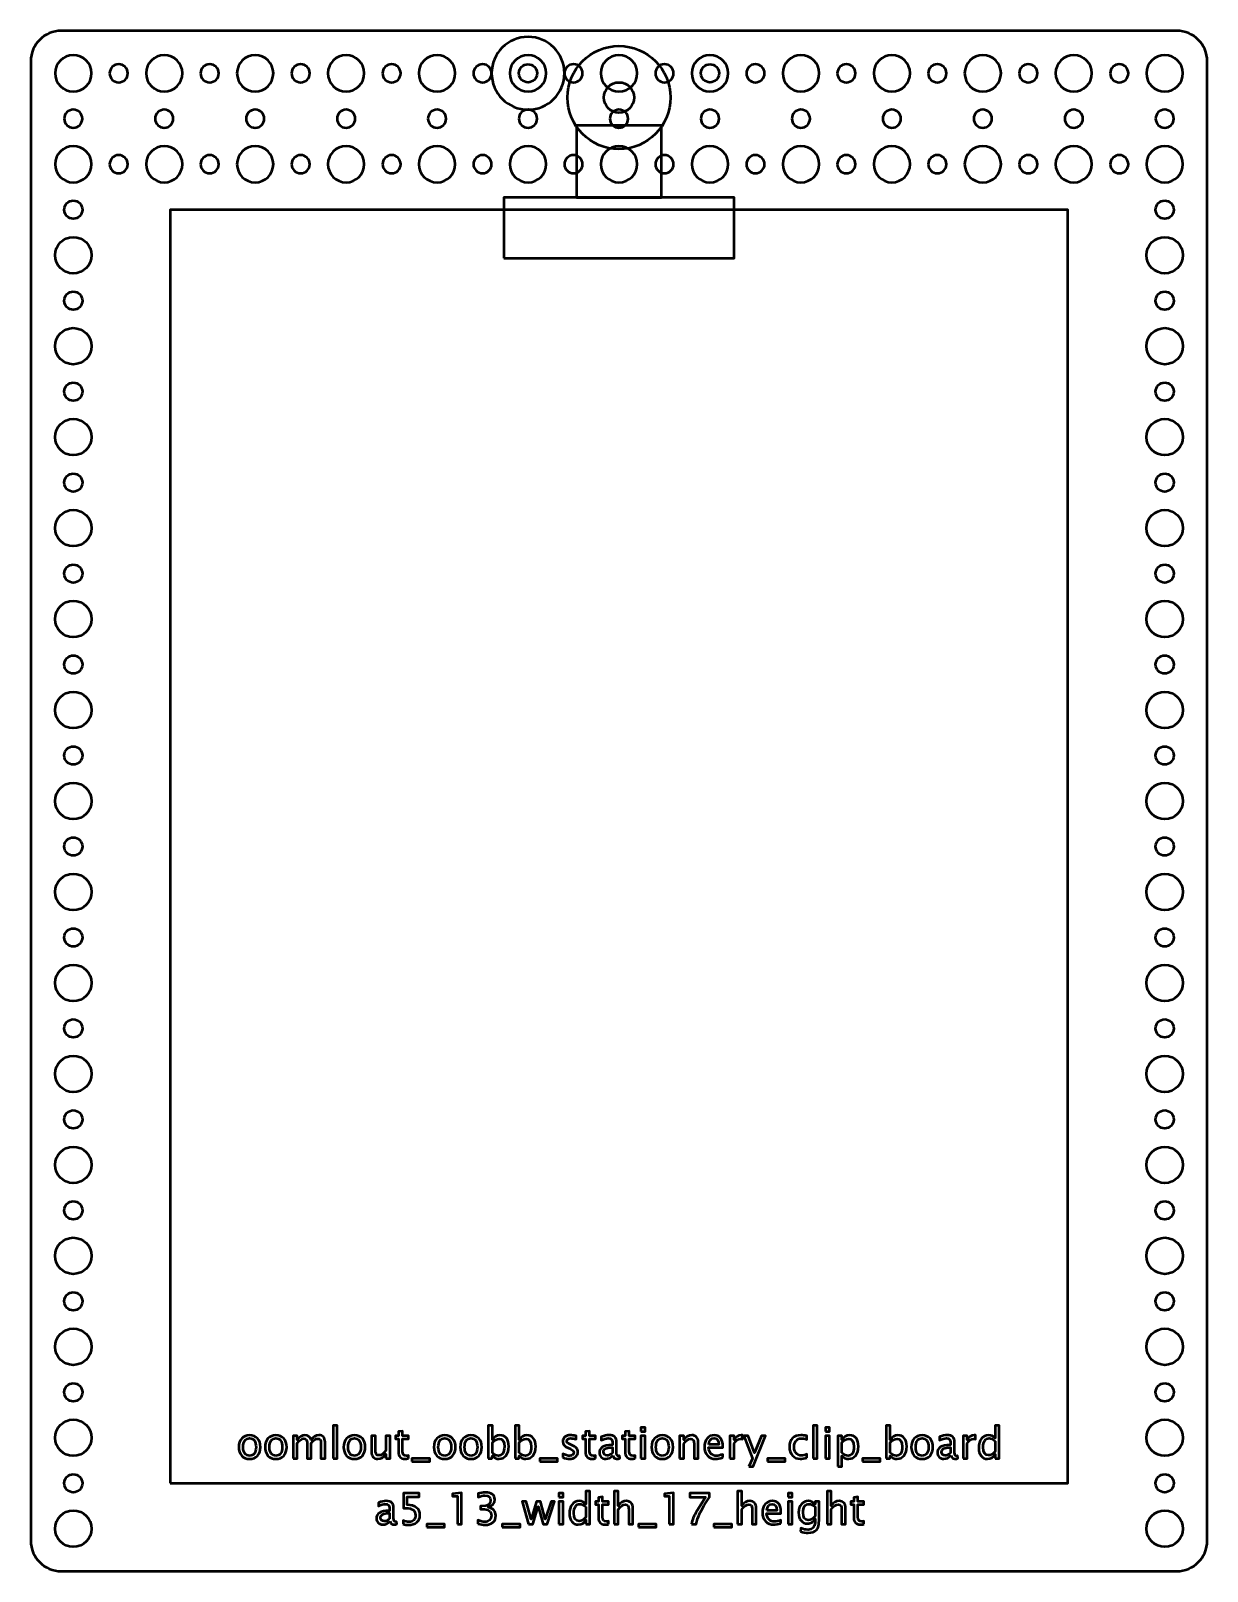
# Model space of a CAD drawing. Header units: centimetres. Extents: x -9.7 to 9.7, y -12.7 to 12.7.
import ezdxf

# ---------------------------------------------------------------- set-up
doc = ezdxf.new("R2010")
doc.units = ezdxf.units.CM
doc.header["$MEASUREMENT"] = 0
doc.layers.add('Layer 1', color=7, linetype='Continuous')

msp = doc.modelspace()

# ---------------------------------------------------------------- linework, layer by layer
at = {"layer": 'Layer 1', "color": 4, "lineweight": 53}
for points in [[(-0.70002, 9.95001), (0.69998, 9.95001), (0.69998, 11.14017), (-0.70002, 11.14017), (-0.70002, 9.95001)], [(-1.90002, 8.95), (1.89998, 8.95), (1.89998, 9.95), (-1.90002, 9.95), (-1.90002, 8.95)], [(-7.4, -11.25), (7.4, -11.25), (7.4, 9.75), (-7.4, 9.75), (-7.4, -11.25)]]:
    msp.add_lwpolyline(points, close=True, dxfattribs=at)
for centre, major_axis in [((0, 11.6), (0, 0.85)), ((-1.5, 12), (0, 0.15)), ((1.5, 12), (0, 0.15)), ((0, 11.6), (0, 0.25))]:
    msp.add_ellipse(centre, major_axis=major_axis, ratio=1, dxfattribs=at)
at = {"layer": 'Layer 1', "lineweight": 53}
for centre, major_axis in [((-9, 9.75), (0, 0.15)), ((9, 9.75), (0, 0.15)), ((-8.99999, 8.99999), (0, 0.30001)), ((9.00001, 8.99999), (0, 0.30001)), ((-9, 8.25), (0, 0.15)), ((9, 8.25), (0, 0.15)), ((-8.99999, 7.49999), (0, 0.30001)), ((9.00001, 7.49999), (0, 0.30001)), ((-9, 6.75), (0, 0.15)), ((9, 6.75), (0, 0.15)), ((-8.99999, 5.99999), (0, 0.30001)), ((9.00001, 5.99999), (0, 0.30001)), ((-9, 5.25), (0, 0.15)), ((9, 5.25), (0, 0.15)), ((-8.99999, 4.49999), (0, 0.30001)), ((9.00001, 4.49999), (0, 0.30001)), ((-9, 3.75), (0, 0.15)), ((9, 3.75), (0, 0.15)), ((-8.99999, 2.99999), (0, 0.30001)), ((9.00001, 2.99999), (0, 0.30001)), ((-9, 2.25), (0, 0.15)), ((9, 2.25), (0, 0.15)), ((-8.99999, 1.49999), (0, 0.30001)), ((9.00001, 1.49999), (0, 0.30001)), ((-9, 0.75), (0, 0.15)), ((9, 0.75), (0, 0.15)), ((-8.99999, -0.00001), (0, 0.30001)), ((9.00001, -0.00001), (0, 0.30001)), ((-9, -0.75), (0, 0.15)), ((9, -0.75), (0, 0.15)), ((-8.99999, -1.50001), (0, 0.30001)), ((9.00001, -1.50001), (0, 0.30001)), ((-9, -2.25), (0, 0.15)), ((9, -2.25), (0, 0.15)), ((-8.99999, -3.00001), (0, 0.30001)), ((9.00001, -3.00001), (0, 0.30001)), ((-9, -3.75), (0, 0.15)), ((9, -3.75), (0, 0.15)), ((-8.99999, -4.50001), (0, 0.30001)), ((9.00001, -4.50001), (0, 0.30001)), ((-9, -5.25), (0, 0.15)), ((9, -5.25), (0, 0.15)), ((-8.99999, -6.00001), (0, 0.30001)), ((9.00001, -6.00001), (0, 0.30001)), ((-9, -6.75), (0, 0.15)), ((9, -6.75), (0, 0.15)), ((-8.99999, -7.50001), (0, 0.30001)), ((9.00001, -7.50001), (0, 0.30001)), ((-9, -8.25), (0, 0.15)), ((9, -8.25), (0, 0.15)), ((-8.99999, -9.00001), (0, 0.30001)), ((9.00001, -9.00001), (0, 0.30001)), ((-9, -9.75), (0, 0.15)), ((9, -9.75), (0, 0.15)), ((-8.99999, -10.50001), (0, 0.30001)), ((9.00001, -10.50001), (0, 0.30001)), ((-9, -11.25), (0, 0.15)), ((9, -11.25), (0, 0.15)), ((-8.99999, -12.00001), (0, 0.30001)), ((9.00001, -12.00001), (0, 0.30001))]:
    msp.add_ellipse(centre, major_axis=major_axis, ratio=1, dxfattribs=at)
for points, knots in [([(-9.7, -12.2), (-9.7, -12.2), (-9.7, 12.2), (-9.7, 12.2), (-9.7, 12.2), (-9.7, 12.47614), (-9.47614, 12.7), (-9.2, 12.7), (-9.2, 12.7), (-9.2, 12.7), (9.2, 12.7), (9.2, 12.7), (9.2, 12.7), (9.47614, 12.7), (9.7, 12.47614), (9.7, 12.2), (9.7, 12.2), (9.7, 12.2), (9.7, -12.2), (9.7, -12.2), (9.7, -12.2), (9.7, -12.47614), (9.47614, -12.7), (9.2, -12.7), (9.2, -12.7), (9.2, -12.7), (-9.2, -12.7), (-9.2, -12.7), (-9.2, -12.7), (-9.47614, -12.7), (-9.7, -12.47614), (-9.7, -12.2)], [0, 0, 0, 0, 0.11111111, 0.11111111, 0.11111111, 0.11111111, 0.22222222, 0.22222222, 0.22222222, 0.22222222, 0.33333333, 0.33333333, 0.33333333, 0.33333333, 0.44444444, 0.44444444, 0.44444444, 0.44444444, 0.55555556, 0.55555556, 0.55555556, 0.55555556, 0.66666667, 0.66666667, 0.66666667, 0.66666667, 0.77777778, 0.77777778, 0.77777778, 0.77777778, 1, 1, 1, 1]), ([(-9.3, 12), (-9.3, 12.16569), (-9.16569, 12.3), (-9, 12.3), (-9, 12.3), (-8.83431, 12.3), (-8.7, 12.16569), (-8.7, 12), (-8.7, 12), (-8.7, 11.83431), (-8.83431, 11.7), (-9, 11.7), (-9, 11.7), (-9.16569, 11.7), (-9.3, 11.83431), (-9.3, 12)], [0, 0, 0, 0, 0.2, 0.2, 0.2, 0.2, 0.4, 0.4, 0.4, 0.4, 0.6, 0.6, 0.6, 0.6, 1, 1, 1, 1]), ([(-7.8, 12), (-7.8, 12.16569), (-7.66569, 12.3), (-7.5, 12.3), (-7.5, 12.3), (-7.33431, 12.3), (-7.2, 12.16569), (-7.2, 12), (-7.2, 12), (-7.2, 11.83431), (-7.33431, 11.7), (-7.5, 11.7), (-7.5, 11.7), (-7.66569, 11.7), (-7.8, 11.83431), (-7.8, 12)], [0, 0, 0, 0, 0.2, 0.2, 0.2, 0.2, 0.4, 0.4, 0.4, 0.4, 0.6, 0.6, 0.6, 0.6, 1, 1, 1, 1]), ([(-6.3, 12), (-6.3, 12.16569), (-6.16569, 12.3), (-6, 12.3), (-6, 12.3), (-5.83431, 12.3), (-5.7, 12.16569), (-5.7, 12), (-5.7, 12), (-5.7, 11.83431), (-5.83431, 11.7), (-6, 11.7), (-6, 11.7), (-6.16569, 11.7), (-6.3, 11.83431), (-6.3, 12)], [0, 0, 0, 0, 0.2, 0.2, 0.2, 0.2, 0.4, 0.4, 0.4, 0.4, 0.6, 0.6, 0.6, 0.6, 1, 1, 1, 1]), ([(-4.8, 12), (-4.8, 12.16569), (-4.66569, 12.3), (-4.5, 12.3), (-4.5, 12.3), (-4.33431, 12.3), (-4.2, 12.16569), (-4.2, 12), (-4.2, 12), (-4.2, 11.83431), (-4.33431, 11.7), (-4.5, 11.7), (-4.5, 11.7), (-4.66569, 11.7), (-4.8, 11.83431), (-4.8, 12)], [0, 0, 0, 0, 0.2, 0.2, 0.2, 0.2, 0.4, 0.4, 0.4, 0.4, 0.6, 0.6, 0.6, 0.6, 1, 1, 1, 1]), ([(-3.3, 12), (-3.3, 12.16569), (-3.16569, 12.3), (-3, 12.3), (-3, 12.3), (-2.83431, 12.3), (-2.7, 12.16569), (-2.7, 12), (-2.7, 12), (-2.7, 11.83431), (-2.83431, 11.7), (-3, 11.7), (-3, 11.7), (-3.16569, 11.7), (-3.3, 11.83431), (-3.3, 12)], [0, 0, 0, 0, 0.2, 0.2, 0.2, 0.2, 0.4, 0.4, 0.4, 0.4, 0.6, 0.6, 0.6, 0.6, 1, 1, 1, 1]), ([(-1.8, 12), (-1.8, 12.16569), (-1.66569, 12.3), (-1.5, 12.3), (-1.5, 12.3), (-1.33431, 12.3), (-1.2, 12.16569), (-1.2, 12), (-1.2, 12), (-1.2, 11.83431), (-1.33431, 11.7), (-1.5, 11.7), (-1.5, 11.7), (-1.66569, 11.7), (-1.8, 11.83431), (-1.8, 12)], [0, 0, 0, 0, 0.2, 0.2, 0.2, 0.2, 0.4, 0.4, 0.4, 0.4, 0.6, 0.6, 0.6, 0.6, 1, 1, 1, 1]), ([(-0.3, 12), (-0.3, 12.16569), (-0.16569, 12.3), (0, 12.3), (0, 12.3), (0.16569, 12.3), (0.3, 12.16569), (0.3, 12), (0.3, 12), (0.3, 11.83431), (0.16569, 11.7), (0, 11.7), (0, 11.7), (-0.16569, 11.7), (-0.3, 11.83431), (-0.3, 12)], [0, 0, 0, 0, 0.2, 0.2, 0.2, 0.2, 0.4, 0.4, 0.4, 0.4, 0.6, 0.6, 0.6, 0.6, 1, 1, 1, 1]), ([(1.2, 12), (1.2, 12.16569), (1.33431, 12.3), (1.5, 12.3), (1.5, 12.3), (1.66569, 12.3), (1.8, 12.16569), (1.8, 12), (1.8, 12), (1.8, 11.83431), (1.66569, 11.7), (1.5, 11.7), (1.5, 11.7), (1.33431, 11.7), (1.2, 11.83431), (1.2, 12)], [0, 0, 0, 0, 0.2, 0.2, 0.2, 0.2, 0.4, 0.4, 0.4, 0.4, 0.6, 0.6, 0.6, 0.6, 1, 1, 1, 1]), ([(2.7, 12), (2.7, 12.16569), (2.83431, 12.3), (3, 12.3), (3, 12.3), (3.16569, 12.3), (3.3, 12.16569), (3.3, 12), (3.3, 12), (3.3, 11.83431), (3.16569, 11.7), (3, 11.7), (3, 11.7), (2.83431, 11.7), (2.7, 11.83431), (2.7, 12)], [0, 0, 0, 0, 0.2, 0.2, 0.2, 0.2, 0.4, 0.4, 0.4, 0.4, 0.6, 0.6, 0.6, 0.6, 1, 1, 1, 1]), ([(4.2, 12), (4.2, 12.16569), (4.33431, 12.3), (4.5, 12.3), (4.5, 12.3), (4.66569, 12.3), (4.8, 12.16569), (4.8, 12), (4.8, 12), (4.8, 11.83431), (4.66569, 11.7), (4.5, 11.7), (4.5, 11.7), (4.33431, 11.7), (4.2, 11.83431), (4.2, 12)], [0, 0, 0, 0, 0.2, 0.2, 0.2, 0.2, 0.4, 0.4, 0.4, 0.4, 0.6, 0.6, 0.6, 0.6, 1, 1, 1, 1]), ([(5.7, 12), (5.7, 12.16569), (5.83431, 12.3), (6, 12.3), (6, 12.3), (6.16569, 12.3), (6.3, 12.16569), (6.3, 12), (6.3, 12), (6.3, 11.83431), (6.16569, 11.7), (6, 11.7), (6, 11.7), (5.83431, 11.7), (5.7, 11.83431), (5.7, 12)], [0, 0, 0, 0, 0.2, 0.2, 0.2, 0.2, 0.4, 0.4, 0.4, 0.4, 0.6, 0.6, 0.6, 0.6, 1, 1, 1, 1]), ([(7.2, 12), (7.2, 12.16569), (7.33431, 12.3), (7.5, 12.3), (7.5, 12.3), (7.66569, 12.3), (7.8, 12.16569), (7.8, 12), (7.8, 12), (7.8, 11.83431), (7.66569, 11.7), (7.5, 11.7), (7.5, 11.7), (7.33431, 11.7), (7.2, 11.83431), (7.2, 12)], [0, 0, 0, 0, 0.2, 0.2, 0.2, 0.2, 0.4, 0.4, 0.4, 0.4, 0.6, 0.6, 0.6, 0.6, 1, 1, 1, 1]), ([(8.7, 12), (8.7, 12.16569), (8.83431, 12.3), (9, 12.3), (9, 12.3), (9.16569, 12.3), (9.3, 12.16569), (9.3, 12), (9.3, 12), (9.3, 11.83431), (9.16569, 11.7), (9, 11.7), (9, 11.7), (8.83431, 11.7), (8.7, 11.83431), (8.7, 12)], [0, 0, 0, 0, 0.2, 0.2, 0.2, 0.2, 0.4, 0.4, 0.4, 0.4, 0.6, 0.6, 0.6, 0.6, 1, 1, 1, 1]), ([(-8.4, 12), (-8.4, 12.08284), (-8.33284, 12.15), (-8.25, 12.15), (-8.25, 12.15), (-8.16716, 12.15), (-8.1, 12.08284), (-8.1, 12), (-8.1, 12), (-8.1, 11.91716), (-8.16716, 11.85), (-8.25, 11.85), (-8.25, 11.85), (-8.33284, 11.85), (-8.4, 11.91716), (-8.4, 12)], [0, 0, 0, 0, 0.2, 0.2, 0.2, 0.2, 0.4, 0.4, 0.4, 0.4, 0.6, 0.6, 0.6, 0.6, 1, 1, 1, 1]), ([(-6.9, 12), (-6.9, 12.08284), (-6.83284, 12.15), (-6.75, 12.15), (-6.75, 12.15), (-6.66716, 12.15), (-6.6, 12.08284), (-6.6, 12), (-6.6, 12), (-6.6, 11.91716), (-6.66716, 11.85), (-6.75, 11.85), (-6.75, 11.85), (-6.83284, 11.85), (-6.9, 11.91716), (-6.9, 12)], [0, 0, 0, 0, 0.2, 0.2, 0.2, 0.2, 0.4, 0.4, 0.4, 0.4, 0.6, 0.6, 0.6, 0.6, 1, 1, 1, 1]), ([(-5.4, 12), (-5.4, 12.08284), (-5.33284, 12.15), (-5.25, 12.15), (-5.25, 12.15), (-5.16716, 12.15), (-5.1, 12.08284), (-5.1, 12), (-5.1, 12), (-5.1, 11.91716), (-5.16716, 11.85), (-5.25, 11.85), (-5.25, 11.85), (-5.33284, 11.85), (-5.4, 11.91716), (-5.4, 12)], [0, 0, 0, 0, 0.2, 0.2, 0.2, 0.2, 0.4, 0.4, 0.4, 0.4, 0.6, 0.6, 0.6, 0.6, 1, 1, 1, 1]), ([(-3.9, 12), (-3.9, 12.08284), (-3.83284, 12.15), (-3.75, 12.15), (-3.75, 12.15), (-3.66716, 12.15), (-3.6, 12.08284), (-3.6, 12), (-3.6, 12), (-3.6, 11.91716), (-3.66716, 11.85), (-3.75, 11.85), (-3.75, 11.85), (-3.83284, 11.85), (-3.9, 11.91716), (-3.9, 12)], [0, 0, 0, 0, 0.2, 0.2, 0.2, 0.2, 0.4, 0.4, 0.4, 0.4, 0.6, 0.6, 0.6, 0.6, 1, 1, 1, 1]), ([(-2.4, 12), (-2.4, 12.08284), (-2.33284, 12.15), (-2.25, 12.15), (-2.25, 12.15), (-2.16716, 12.15), (-2.1, 12.08284), (-2.1, 12), (-2.1, 12), (-2.1, 11.91716), (-2.16716, 11.85), (-2.25, 11.85), (-2.25, 11.85), (-2.33284, 11.85), (-2.4, 11.91716), (-2.4, 12)], [0, 0, 0, 0, 0.2, 0.2, 0.2, 0.2, 0.4, 0.4, 0.4, 0.4, 0.6, 0.6, 0.6, 0.6, 1, 1, 1, 1]), ([(-0.9, 12), (-0.9, 12.08284), (-0.83284, 12.15), (-0.75, 12.15), (-0.75, 12.15), (-0.66716, 12.15), (-0.6, 12.08284), (-0.6, 12), (-0.6, 12), (-0.6, 11.91716), (-0.66716, 11.85), (-0.75, 11.85), (-0.75, 11.85), (-0.83284, 11.85), (-0.9, 11.91716), (-0.9, 12)], [0, 0, 0, 0, 0.2, 0.2, 0.2, 0.2, 0.4, 0.4, 0.4, 0.4, 0.6, 0.6, 0.6, 0.6, 1, 1, 1, 1]), ([(0.6, 12), (0.6, 12.08284), (0.66716, 12.15), (0.75, 12.15), (0.75, 12.15), (0.83284, 12.15), (0.9, 12.08284), (0.9, 12), (0.9, 12), (0.9, 11.91716), (0.83284, 11.85), (0.75, 11.85), (0.75, 11.85), (0.66716, 11.85), (0.6, 11.91716), (0.6, 12)], [0, 0, 0, 0, 0.2, 0.2, 0.2, 0.2, 0.4, 0.4, 0.4, 0.4, 0.6, 0.6, 0.6, 0.6, 1, 1, 1, 1]), ([(2.1, 12), (2.1, 12.08284), (2.16716, 12.15), (2.25, 12.15), (2.25, 12.15), (2.33284, 12.15), (2.4, 12.08284), (2.4, 12), (2.4, 12), (2.4, 11.91716), (2.33284, 11.85), (2.25, 11.85), (2.25, 11.85), (2.16716, 11.85), (2.1, 11.91716), (2.1, 12)], [0, 0, 0, 0, 0.2, 0.2, 0.2, 0.2, 0.4, 0.4, 0.4, 0.4, 0.6, 0.6, 0.6, 0.6, 1, 1, 1, 1]), ([(3.6, 12), (3.6, 12.08284), (3.66716, 12.15), (3.75, 12.15), (3.75, 12.15), (3.83284, 12.15), (3.9, 12.08284), (3.9, 12), (3.9, 12), (3.9, 11.91716), (3.83284, 11.85), (3.75, 11.85), (3.75, 11.85), (3.66716, 11.85), (3.6, 11.91716), (3.6, 12)], [0, 0, 0, 0, 0.2, 0.2, 0.2, 0.2, 0.4, 0.4, 0.4, 0.4, 0.6, 0.6, 0.6, 0.6, 1, 1, 1, 1]), ([(5.1, 12), (5.1, 12.08284), (5.16716, 12.15), (5.25, 12.15), (5.25, 12.15), (5.33284, 12.15), (5.4, 12.08284), (5.4, 12), (5.4, 12), (5.4, 11.91716), (5.33284, 11.85), (5.25, 11.85), (5.25, 11.85), (5.16716, 11.85), (5.1, 11.91716), (5.1, 12)], [0, 0, 0, 0, 0.2, 0.2, 0.2, 0.2, 0.4, 0.4, 0.4, 0.4, 0.6, 0.6, 0.6, 0.6, 1, 1, 1, 1]), ([(6.6, 12), (6.6, 12.08284), (6.66716, 12.15), (6.75, 12.15), (6.75, 12.15), (6.83284, 12.15), (6.9, 12.08284), (6.9, 12), (6.9, 12), (6.9, 11.91716), (6.83284, 11.85), (6.75, 11.85), (6.75, 11.85), (6.66716, 11.85), (6.6, 11.91716), (6.6, 12)], [0, 0, 0, 0, 0.2, 0.2, 0.2, 0.2, 0.4, 0.4, 0.4, 0.4, 0.6, 0.6, 0.6, 0.6, 1, 1, 1, 1]), ([(8.1, 12), (8.1, 12.08284), (8.16716, 12.15), (8.25, 12.15), (8.25, 12.15), (8.33284, 12.15), (8.4, 12.08284), (8.4, 12), (8.4, 12), (8.4, 11.91716), (8.33284, 11.85), (8.25, 11.85), (8.25, 11.85), (8.16716, 11.85), (8.1, 11.91716), (8.1, 12)], [0, 0, 0, 0, 0.2, 0.2, 0.2, 0.2, 0.4, 0.4, 0.4, 0.4, 0.6, 0.6, 0.6, 0.6, 1, 1, 1, 1]), ([(-9.15, 11.25), (-9.15, 11.33284), (-9.08284, 11.4), (-9, 11.4), (-9, 11.4), (-8.91716, 11.4), (-8.85, 11.33284), (-8.85, 11.25), (-8.85, 11.25), (-8.85, 11.16716), (-8.91716, 11.1), (-9, 11.1), (-9, 11.1), (-9.08284, 11.1), (-9.15, 11.16716), (-9.15, 11.25)], [0, 0, 0, 0, 0.2, 0.2, 0.2, 0.2, 0.4, 0.4, 0.4, 0.4, 0.6, 0.6, 0.6, 0.6, 1, 1, 1, 1]), ([(-7.65, 11.25), (-7.65, 11.33284), (-7.58284, 11.4), (-7.5, 11.4), (-7.5, 11.4), (-7.41716, 11.4), (-7.35, 11.33284), (-7.35, 11.25), (-7.35, 11.25), (-7.35, 11.16716), (-7.41716, 11.1), (-7.5, 11.1), (-7.5, 11.1), (-7.58284, 11.1), (-7.65, 11.16716), (-7.65, 11.25)], [0, 0, 0, 0, 0.2, 0.2, 0.2, 0.2, 0.4, 0.4, 0.4, 0.4, 0.6, 0.6, 0.6, 0.6, 1, 1, 1, 1]), ([(-6.15, 11.25), (-6.15, 11.33284), (-6.08284, 11.4), (-6, 11.4), (-6, 11.4), (-5.91716, 11.4), (-5.85, 11.33284), (-5.85, 11.25), (-5.85, 11.25), (-5.85, 11.16716), (-5.91716, 11.1), (-6, 11.1), (-6, 11.1), (-6.08284, 11.1), (-6.15, 11.16716), (-6.15, 11.25)], [0, 0, 0, 0, 0.2, 0.2, 0.2, 0.2, 0.4, 0.4, 0.4, 0.4, 0.6, 0.6, 0.6, 0.6, 1, 1, 1, 1]), ([(-4.65, 11.25), (-4.65, 11.33284), (-4.58284, 11.4), (-4.5, 11.4), (-4.5, 11.4), (-4.41716, 11.4), (-4.35, 11.33284), (-4.35, 11.25), (-4.35, 11.25), (-4.35, 11.16716), (-4.41716, 11.1), (-4.5, 11.1), (-4.5, 11.1), (-4.58284, 11.1), (-4.65, 11.16716), (-4.65, 11.25)], [0, 0, 0, 0, 0.2, 0.2, 0.2, 0.2, 0.4, 0.4, 0.4, 0.4, 0.6, 0.6, 0.6, 0.6, 1, 1, 1, 1]), ([(-3.15, 11.25), (-3.15, 11.33284), (-3.08284, 11.4), (-3, 11.4), (-3, 11.4), (-2.91716, 11.4), (-2.85, 11.33284), (-2.85, 11.25), (-2.85, 11.25), (-2.85, 11.16716), (-2.91716, 11.1), (-3, 11.1), (-3, 11.1), (-3.08284, 11.1), (-3.15, 11.16716), (-3.15, 11.25)], [0, 0, 0, 0, 0.2, 0.2, 0.2, 0.2, 0.4, 0.4, 0.4, 0.4, 0.6, 0.6, 0.6, 0.6, 1, 1, 1, 1]), ([(-1.65, 11.25), (-1.65, 11.33284), (-1.58284, 11.4), (-1.5, 11.4), (-1.5, 11.4), (-1.41716, 11.4), (-1.35, 11.33284), (-1.35, 11.25), (-1.35, 11.25), (-1.35, 11.16716), (-1.41716, 11.1), (-1.5, 11.1), (-1.5, 11.1), (-1.58284, 11.1), (-1.65, 11.16716), (-1.65, 11.25)], [0, 0, 0, 0, 0.2, 0.2, 0.2, 0.2, 0.4, 0.4, 0.4, 0.4, 0.6, 0.6, 0.6, 0.6, 1, 1, 1, 1]), ([(-0.15, 11.25), (-0.15, 11.33284), (-0.08284, 11.4), (0, 11.4), (0, 11.4), (0.08284, 11.4), (0.15, 11.33284), (0.15, 11.25), (0.15, 11.25), (0.15, 11.16716), (0.08284, 11.1), (0, 11.1), (0, 11.1), (-0.08284, 11.1), (-0.15, 11.16716), (-0.15, 11.25)], [0, 0, 0, 0, 0.2, 0.2, 0.2, 0.2, 0.4, 0.4, 0.4, 0.4, 0.6, 0.6, 0.6, 0.6, 1, 1, 1, 1]), ([(1.35, 11.25), (1.35, 11.33284), (1.41716, 11.4), (1.5, 11.4), (1.5, 11.4), (1.58284, 11.4), (1.65, 11.33284), (1.65, 11.25), (1.65, 11.25), (1.65, 11.16716), (1.58284, 11.1), (1.5, 11.1), (1.5, 11.1), (1.41716, 11.1), (1.35, 11.16716), (1.35, 11.25)], [0, 0, 0, 0, 0.2, 0.2, 0.2, 0.2, 0.4, 0.4, 0.4, 0.4, 0.6, 0.6, 0.6, 0.6, 1, 1, 1, 1]), ([(2.85, 11.25), (2.85, 11.33284), (2.91716, 11.4), (3, 11.4), (3, 11.4), (3.08284, 11.4), (3.15, 11.33284), (3.15, 11.25), (3.15, 11.25), (3.15, 11.16716), (3.08284, 11.1), (3, 11.1), (3, 11.1), (2.91716, 11.1), (2.85, 11.16716), (2.85, 11.25)], [0, 0, 0, 0, 0.2, 0.2, 0.2, 0.2, 0.4, 0.4, 0.4, 0.4, 0.6, 0.6, 0.6, 0.6, 1, 1, 1, 1]), ([(4.35, 11.25), (4.35, 11.33284), (4.41716, 11.4), (4.5, 11.4), (4.5, 11.4), (4.58284, 11.4), (4.65, 11.33284), (4.65, 11.25), (4.65, 11.25), (4.65, 11.16716), (4.58284, 11.1), (4.5, 11.1), (4.5, 11.1), (4.41716, 11.1), (4.35, 11.16716), (4.35, 11.25)], [0, 0, 0, 0, 0.2, 0.2, 0.2, 0.2, 0.4, 0.4, 0.4, 0.4, 0.6, 0.6, 0.6, 0.6, 1, 1, 1, 1]), ([(5.85, 11.25), (5.85, 11.33284), (5.91716, 11.4), (6, 11.4), (6, 11.4), (6.08284, 11.4), (6.15, 11.33284), (6.15, 11.25), (6.15, 11.25), (6.15, 11.16716), (6.08284, 11.1), (6, 11.1), (6, 11.1), (5.91716, 11.1), (5.85, 11.16716), (5.85, 11.25)], [0, 0, 0, 0, 0.2, 0.2, 0.2, 0.2, 0.4, 0.4, 0.4, 0.4, 0.6, 0.6, 0.6, 0.6, 1, 1, 1, 1]), ([(7.35, 11.25), (7.35, 11.33284), (7.41716, 11.4), (7.5, 11.4), (7.5, 11.4), (7.58284, 11.4), (7.65, 11.33284), (7.65, 11.25), (7.65, 11.25), (7.65, 11.16716), (7.58284, 11.1), (7.5, 11.1), (7.5, 11.1), (7.41716, 11.1), (7.35, 11.16716), (7.35, 11.25)], [0, 0, 0, 0, 0.2, 0.2, 0.2, 0.2, 0.4, 0.4, 0.4, 0.4, 0.6, 0.6, 0.6, 0.6, 1, 1, 1, 1]), ([(8.85, 11.25), (8.85, 11.33284), (8.91716, 11.4), (9, 11.4), (9, 11.4), (9.08284, 11.4), (9.15, 11.33284), (9.15, 11.25), (9.15, 11.25), (9.15, 11.16716), (9.08284, 11.1), (9, 11.1), (9, 11.1), (8.91716, 11.1), (8.85, 11.16716), (8.85, 11.25)], [0, 0, 0, 0, 0.2, 0.2, 0.2, 0.2, 0.4, 0.4, 0.4, 0.4, 0.6, 0.6, 0.6, 0.6, 1, 1, 1, 1]), ([(-9.3, 10.5), (-9.3, 10.66569), (-9.16569, 10.8), (-9, 10.8), (-9, 10.8), (-8.83431, 10.8), (-8.7, 10.66569), (-8.7, 10.5), (-8.7, 10.5), (-8.7, 10.33431), (-8.83431, 10.2), (-9, 10.2), (-9, 10.2), (-9.16569, 10.2), (-9.3, 10.33431), (-9.3, 10.5)], [0, 0, 0, 0, 0.2, 0.2, 0.2, 0.2, 0.4, 0.4, 0.4, 0.4, 0.6, 0.6, 0.6, 0.6, 1, 1, 1, 1]), ([(-7.8, 10.5), (-7.8, 10.66569), (-7.66569, 10.8), (-7.5, 10.8), (-7.5, 10.8), (-7.33431, 10.8), (-7.2, 10.66569), (-7.2, 10.5), (-7.2, 10.5), (-7.2, 10.33431), (-7.33431, 10.2), (-7.5, 10.2), (-7.5, 10.2), (-7.66569, 10.2), (-7.8, 10.33431), (-7.8, 10.5)], [0, 0, 0, 0, 0.2, 0.2, 0.2, 0.2, 0.4, 0.4, 0.4, 0.4, 0.6, 0.6, 0.6, 0.6, 1, 1, 1, 1]), ([(-6.3, 10.5), (-6.3, 10.66569), (-6.16569, 10.8), (-6, 10.8), (-6, 10.8), (-5.83431, 10.8), (-5.7, 10.66569), (-5.7, 10.5), (-5.7, 10.5), (-5.7, 10.33431), (-5.83431, 10.2), (-6, 10.2), (-6, 10.2), (-6.16569, 10.2), (-6.3, 10.33431), (-6.3, 10.5)], [0, 0, 0, 0, 0.2, 0.2, 0.2, 0.2, 0.4, 0.4, 0.4, 0.4, 0.6, 0.6, 0.6, 0.6, 1, 1, 1, 1]), ([(-4.8, 10.5), (-4.8, 10.66569), (-4.66569, 10.8), (-4.5, 10.8), (-4.5, 10.8), (-4.33431, 10.8), (-4.2, 10.66569), (-4.2, 10.5), (-4.2, 10.5), (-4.2, 10.33431), (-4.33431, 10.2), (-4.5, 10.2), (-4.5, 10.2), (-4.66569, 10.2), (-4.8, 10.33431), (-4.8, 10.5)], [0, 0, 0, 0, 0.2, 0.2, 0.2, 0.2, 0.4, 0.4, 0.4, 0.4, 0.6, 0.6, 0.6, 0.6, 1, 1, 1, 1]), ([(-3.3, 10.5), (-3.3, 10.66569), (-3.16569, 10.8), (-3, 10.8), (-3, 10.8), (-2.83431, 10.8), (-2.7, 10.66569), (-2.7, 10.5), (-2.7, 10.5), (-2.7, 10.33431), (-2.83431, 10.2), (-3, 10.2), (-3, 10.2), (-3.16569, 10.2), (-3.3, 10.33431), (-3.3, 10.5)], [0, 0, 0, 0, 0.2, 0.2, 0.2, 0.2, 0.4, 0.4, 0.4, 0.4, 0.6, 0.6, 0.6, 0.6, 1, 1, 1, 1]), ([(-1.8, 10.5), (-1.8, 10.66569), (-1.66569, 10.8), (-1.5, 10.8), (-1.5, 10.8), (-1.33431, 10.8), (-1.2, 10.66569), (-1.2, 10.5), (-1.2, 10.5), (-1.2, 10.33431), (-1.33431, 10.2), (-1.5, 10.2), (-1.5, 10.2), (-1.66569, 10.2), (-1.8, 10.33431), (-1.8, 10.5)], [0, 0, 0, 0, 0.2, 0.2, 0.2, 0.2, 0.4, 0.4, 0.4, 0.4, 0.6, 0.6, 0.6, 0.6, 1, 1, 1, 1]), ([(-0.3, 10.5), (-0.3, 10.66569), (-0.16569, 10.8), (0, 10.8), (0, 10.8), (0.16569, 10.8), (0.3, 10.66569), (0.3, 10.5), (0.3, 10.5), (0.3, 10.33431), (0.16569, 10.2), (0, 10.2), (0, 10.2), (-0.16569, 10.2), (-0.3, 10.33431), (-0.3, 10.5)], [0, 0, 0, 0, 0.2, 0.2, 0.2, 0.2, 0.4, 0.4, 0.4, 0.4, 0.6, 0.6, 0.6, 0.6, 1, 1, 1, 1]), ([(1.2, 10.5), (1.2, 10.66569), (1.33431, 10.8), (1.5, 10.8), (1.5, 10.8), (1.66569, 10.8), (1.8, 10.66569), (1.8, 10.5), (1.8, 10.5), (1.8, 10.33431), (1.66569, 10.2), (1.5, 10.2), (1.5, 10.2), (1.33431, 10.2), (1.2, 10.33431), (1.2, 10.5)], [0, 0, 0, 0, 0.2, 0.2, 0.2, 0.2, 0.4, 0.4, 0.4, 0.4, 0.6, 0.6, 0.6, 0.6, 1, 1, 1, 1]), ([(2.7, 10.5), (2.7, 10.66569), (2.83431, 10.8), (3, 10.8), (3, 10.8), (3.16569, 10.8), (3.3, 10.66569), (3.3, 10.5), (3.3, 10.5), (3.3, 10.33431), (3.16569, 10.2), (3, 10.2), (3, 10.2), (2.83431, 10.2), (2.7, 10.33431), (2.7, 10.5)], [0, 0, 0, 0, 0.2, 0.2, 0.2, 0.2, 0.4, 0.4, 0.4, 0.4, 0.6, 0.6, 0.6, 0.6, 1, 1, 1, 1]), ([(4.2, 10.5), (4.2, 10.66569), (4.33431, 10.8), (4.5, 10.8), (4.5, 10.8), (4.66569, 10.8), (4.8, 10.66569), (4.8, 10.5), (4.8, 10.5), (4.8, 10.33431), (4.66569, 10.2), (4.5, 10.2), (4.5, 10.2), (4.33431, 10.2), (4.2, 10.33431), (4.2, 10.5)], [0, 0, 0, 0, 0.2, 0.2, 0.2, 0.2, 0.4, 0.4, 0.4, 0.4, 0.6, 0.6, 0.6, 0.6, 1, 1, 1, 1]), ([(5.7, 10.5), (5.7, 10.66569), (5.83431, 10.8), (6, 10.8), (6, 10.8), (6.16569, 10.8), (6.3, 10.66569), (6.3, 10.5), (6.3, 10.5), (6.3, 10.33431), (6.16569, 10.2), (6, 10.2), (6, 10.2), (5.83431, 10.2), (5.7, 10.33431), (5.7, 10.5)], [0, 0, 0, 0, 0.2, 0.2, 0.2, 0.2, 0.4, 0.4, 0.4, 0.4, 0.6, 0.6, 0.6, 0.6, 1, 1, 1, 1]), ([(7.2, 10.5), (7.2, 10.66569), (7.33431, 10.8), (7.5, 10.8), (7.5, 10.8), (7.66569, 10.8), (7.8, 10.66569), (7.8, 10.5), (7.8, 10.5), (7.8, 10.33431), (7.66569, 10.2), (7.5, 10.2), (7.5, 10.2), (7.33431, 10.2), (7.2, 10.33431), (7.2, 10.5)], [0, 0, 0, 0, 0.2, 0.2, 0.2, 0.2, 0.4, 0.4, 0.4, 0.4, 0.6, 0.6, 0.6, 0.6, 1, 1, 1, 1]), ([(8.7, 10.5), (8.7, 10.66569), (8.83431, 10.8), (9, 10.8), (9, 10.8), (9.16569, 10.8), (9.3, 10.66569), (9.3, 10.5), (9.3, 10.5), (9.3, 10.33431), (9.16569, 10.2), (9, 10.2), (9, 10.2), (8.83431, 10.2), (8.7, 10.33431), (8.7, 10.5)], [0, 0, 0, 0, 0.2, 0.2, 0.2, 0.2, 0.4, 0.4, 0.4, 0.4, 0.6, 0.6, 0.6, 0.6, 1, 1, 1, 1]), ([(-8.4, 10.5), (-8.4, 10.58284), (-8.33284, 10.65), (-8.25, 10.65), (-8.25, 10.65), (-8.16716, 10.65), (-8.1, 10.58284), (-8.1, 10.5), (-8.1, 10.5), (-8.1, 10.41716), (-8.16716, 10.35), (-8.25, 10.35), (-8.25, 10.35), (-8.33284, 10.35), (-8.4, 10.41716), (-8.4, 10.5)], [0, 0, 0, 0, 0.2, 0.2, 0.2, 0.2, 0.4, 0.4, 0.4, 0.4, 0.6, 0.6, 0.6, 0.6, 1, 1, 1, 1]), ([(-6.9, 10.5), (-6.9, 10.58284), (-6.83284, 10.65), (-6.75, 10.65), (-6.75, 10.65), (-6.66716, 10.65), (-6.6, 10.58284), (-6.6, 10.5), (-6.6, 10.5), (-6.6, 10.41716), (-6.66716, 10.35), (-6.75, 10.35), (-6.75, 10.35), (-6.83284, 10.35), (-6.9, 10.41716), (-6.9, 10.5)], [0, 0, 0, 0, 0.2, 0.2, 0.2, 0.2, 0.4, 0.4, 0.4, 0.4, 0.6, 0.6, 0.6, 0.6, 1, 1, 1, 1]), ([(-5.4, 10.5), (-5.4, 10.58284), (-5.33284, 10.65), (-5.25, 10.65), (-5.25, 10.65), (-5.16716, 10.65), (-5.1, 10.58284), (-5.1, 10.5), (-5.1, 10.5), (-5.1, 10.41716), (-5.16716, 10.35), (-5.25, 10.35), (-5.25, 10.35), (-5.33284, 10.35), (-5.4, 10.41716), (-5.4, 10.5)], [0, 0, 0, 0, 0.2, 0.2, 0.2, 0.2, 0.4, 0.4, 0.4, 0.4, 0.6, 0.6, 0.6, 0.6, 1, 1, 1, 1]), ([(-3.9, 10.5), (-3.9, 10.58284), (-3.83284, 10.65), (-3.75, 10.65), (-3.75, 10.65), (-3.66716, 10.65), (-3.6, 10.58284), (-3.6, 10.5), (-3.6, 10.5), (-3.6, 10.41716), (-3.66716, 10.35), (-3.75, 10.35), (-3.75, 10.35), (-3.83284, 10.35), (-3.9, 10.41716), (-3.9, 10.5)], [0, 0, 0, 0, 0.2, 0.2, 0.2, 0.2, 0.4, 0.4, 0.4, 0.4, 0.6, 0.6, 0.6, 0.6, 1, 1, 1, 1]), ([(-2.4, 10.5), (-2.4, 10.58284), (-2.33284, 10.65), (-2.25, 10.65), (-2.25, 10.65), (-2.16716, 10.65), (-2.1, 10.58284), (-2.1, 10.5), (-2.1, 10.5), (-2.1, 10.41716), (-2.16716, 10.35), (-2.25, 10.35), (-2.25, 10.35), (-2.33284, 10.35), (-2.4, 10.41716), (-2.4, 10.5)], [0, 0, 0, 0, 0.2, 0.2, 0.2, 0.2, 0.4, 0.4, 0.4, 0.4, 0.6, 0.6, 0.6, 0.6, 1, 1, 1, 1]), ([(-0.9, 10.5), (-0.9, 10.58284), (-0.83284, 10.65), (-0.75, 10.65), (-0.75, 10.65), (-0.66716, 10.65), (-0.6, 10.58284), (-0.6, 10.5), (-0.6, 10.5), (-0.6, 10.41716), (-0.66716, 10.35), (-0.75, 10.35), (-0.75, 10.35), (-0.83284, 10.35), (-0.9, 10.41716), (-0.9, 10.5)], [0, 0, 0, 0, 0.2, 0.2, 0.2, 0.2, 0.4, 0.4, 0.4, 0.4, 0.6, 0.6, 0.6, 0.6, 1, 1, 1, 1]), ([(0.6, 10.5), (0.6, 10.58284), (0.66716, 10.65), (0.75, 10.65), (0.75, 10.65), (0.83284, 10.65), (0.9, 10.58284), (0.9, 10.5), (0.9, 10.5), (0.9, 10.41716), (0.83284, 10.35), (0.75, 10.35), (0.75, 10.35), (0.66716, 10.35), (0.6, 10.41716), (0.6, 10.5)], [0, 0, 0, 0, 0.2, 0.2, 0.2, 0.2, 0.4, 0.4, 0.4, 0.4, 0.6, 0.6, 0.6, 0.6, 1, 1, 1, 1]), ([(2.1, 10.5), (2.1, 10.58284), (2.16716, 10.65), (2.25, 10.65), (2.25, 10.65), (2.33284, 10.65), (2.4, 10.58284), (2.4, 10.5), (2.4, 10.5), (2.4, 10.41716), (2.33284, 10.35), (2.25, 10.35), (2.25, 10.35), (2.16716, 10.35), (2.1, 10.41716), (2.1, 10.5)], [0, 0, 0, 0, 0.2, 0.2, 0.2, 0.2, 0.4, 0.4, 0.4, 0.4, 0.6, 0.6, 0.6, 0.6, 1, 1, 1, 1]), ([(3.6, 10.5), (3.6, 10.58284), (3.66716, 10.65), (3.75, 10.65), (3.75, 10.65), (3.83284, 10.65), (3.9, 10.58284), (3.9, 10.5), (3.9, 10.5), (3.9, 10.41716), (3.83284, 10.35), (3.75, 10.35), (3.75, 10.35), (3.66716, 10.35), (3.6, 10.41716), (3.6, 10.5)], [0, 0, 0, 0, 0.2, 0.2, 0.2, 0.2, 0.4, 0.4, 0.4, 0.4, 0.6, 0.6, 0.6, 0.6, 1, 1, 1, 1]), ([(5.1, 10.5), (5.1, 10.58284), (5.16716, 10.65), (5.25, 10.65), (5.25, 10.65), (5.33284, 10.65), (5.4, 10.58284), (5.4, 10.5), (5.4, 10.5), (5.4, 10.41716), (5.33284, 10.35), (5.25, 10.35), (5.25, 10.35), (5.16716, 10.35), (5.1, 10.41716), (5.1, 10.5)], [0, 0, 0, 0, 0.2, 0.2, 0.2, 0.2, 0.4, 0.4, 0.4, 0.4, 0.6, 0.6, 0.6, 0.6, 1, 1, 1, 1]), ([(6.6, 10.5), (6.6, 10.58284), (6.66716, 10.65), (6.75, 10.65), (6.75, 10.65), (6.83284, 10.65), (6.9, 10.58284), (6.9, 10.5), (6.9, 10.5), (6.9, 10.41716), (6.83284, 10.35), (6.75, 10.35), (6.75, 10.35), (6.66716, 10.35), (6.6, 10.41716), (6.6, 10.5)], [0, 0, 0, 0, 0.2, 0.2, 0.2, 0.2, 0.4, 0.4, 0.4, 0.4, 0.6, 0.6, 0.6, 0.6, 1, 1, 1, 1]), ([(8.1, 10.5), (8.1, 10.58284), (8.16716, 10.65), (8.25, 10.65), (8.25, 10.65), (8.33284, 10.65), (8.4, 10.58284), (8.4, 10.5), (8.4, 10.5), (8.4, 10.41716), (8.33284, 10.35), (8.25, 10.35), (8.25, 10.35), (8.16716, 10.35), (8.1, 10.41716), (8.1, 10.5)], [0, 0, 0, 0, 0.2, 0.2, 0.2, 0.2, 0.4, 0.4, 0.4, 0.4, 0.6, 0.6, 0.6, 0.6, 1, 1, 1, 1])]:
    msp.add_open_spline(points, degree=3, knots=knots, dxfattribs=at)
at = {"layer": 'Layer 1', "color": 4, "lineweight": 53}
msp.add_open_spline([(-2.1, 12), (-2.1, 12.33137), (-1.83137, 12.6), (-1.5, 12.6), (-1.5, 12.6), (-1.16863, 12.6), (-0.9, 12.33137), (-0.9, 12), (-0.9, 12), (-0.9, 11.66863), (-1.16863, 11.4), (-1.5, 11.4), (-1.5, 11.4), (-1.83137, 11.4), (-2.1, 11.66863), (-2.1, 12)], degree=3, knots=[0, 0, 0, 0, 0.2, 0.2, 0.2, 0.2, 0.4, 0.4, 0.4, 0.4, 0.6, 0.6, 0.6, 0.6, 1, 1, 1, 1], dxfattribs=at)
at = {"layer": 'Layer 1', "color": 5, "lineweight": 53}
for points, knots in [([(-4.71503, -10.83951), (-4.71503, -10.83951), (-4.71503, -10.29552), (-4.71503, -10.29552), (-4.71503, -10.29552), (-4.71503, -10.29552), (-4.64729, -10.29552), (-4.64729, -10.29552), (-4.64729, -10.29552), (-4.64729, -10.29552), (-4.64729, -10.83951), (-4.64729, -10.83951), (-4.64729, -10.83951), (-4.64729, -10.83951), (-4.71503, -10.83951), (-4.71503, -10.83951)], [0, 0, 0, 0, 0.2, 0.2, 0.2, 0.2, 0.4, 0.4, 0.4, 0.4, 0.6, 0.6, 0.6, 0.6, 1, 1, 1, 1]), ([(-3.47253, -10.83939), (-3.49346, -10.84515), (-3.51169, -10.84798), (-3.52709, -10.84798), (-3.52709, -10.84798), (-3.56166, -10.84798), (-3.58859, -10.8381), (-3.60788, -10.81834), (-3.60788, -10.81834), (-3.62728, -10.79859), (-3.63692, -10.77119), (-3.63692, -10.73603), (-3.63692, -10.73603), (-3.63692, -10.73603), (-3.63692, -10.51636), (-3.63692, -10.51636), (-3.63692, -10.51636), (-3.63692, -10.51636), (-3.68373, -10.51636), (-3.68373, -10.51636), (-3.68373, -10.51636), (-3.68373, -10.51636), (-3.68373, -10.46556), (-3.68373, -10.46556), (-3.68373, -10.46556), (-3.68373, -10.46556), (-3.63692, -10.46556), (-3.63692, -10.46556), (-3.63692, -10.46556), (-3.63692, -10.46556), (-3.63692, -10.39795), (-3.63692, -10.39795), (-3.63692, -10.39795), (-3.63692, -10.39795), (-3.56919, -10.39148), (-3.56919, -10.39148), (-3.56919, -10.39148), (-3.56919, -10.39148), (-3.56919, -10.46556), (-3.56919, -10.46556), (-3.56919, -10.46556), (-3.56919, -10.46556), (-3.47112, -10.46556), (-3.47112, -10.46556), (-3.47112, -10.46556), (-3.47112, -10.46556), (-3.47112, -10.51636), (-3.47112, -10.51636), (-3.47112, -10.51636), (-3.47112, -10.51636), (-3.56919, -10.51636), (-3.56919, -10.51636), (-3.56919, -10.51636), (-3.56919, -10.51636), (-3.56919, -10.7238), (-3.56919, -10.7238), (-3.56919, -10.7238), (-3.56919, -10.77272), (-3.54791, -10.79718), (-3.50545, -10.79718), (-3.50545, -10.79718), (-3.4964, -10.79718), (-3.48546, -10.79565), (-3.47253, -10.79271), (-3.47253, -10.79271), (-3.47253, -10.79271), (-3.47253, -10.83939), (-3.47253, -10.83939)], [0, 0, 0, 0, 0.05555556, 0.05555556, 0.05555556, 0.05555556, 0.11111111, 0.11111111, 0.11111111, 0.11111111, 0.16666667, 0.16666667, 0.16666667, 0.16666667, 0.22222222, 0.22222222, 0.22222222, 0.22222222, 0.27777778, 0.27777778, 0.27777778, 0.27777778, 0.33333333, 0.33333333, 0.33333333, 0.33333333, 0.38888889, 0.38888889, 0.38888889, 0.38888889, 0.44444444, 0.44444444, 0.44444444, 0.44444444, 0.5, 0.5, 0.5, 0.5, 0.55555556, 0.55555556, 0.55555556, 0.55555556, 0.61111111, 0.61111111, 0.61111111, 0.61111111, 0.66666667, 0.66666667, 0.66666667, 0.66666667, 0.72222222, 0.72222222, 0.72222222, 0.72222222, 0.77777778, 0.77777778, 0.77777778, 0.77777778, 0.83333333, 0.83333333, 0.83333333, 0.83333333, 0.88888889, 0.88888889, 0.88888889, 0.88888889, 1, 1, 1, 1]), ([(-2.15619, -10.84374), (-2.15619, -10.84374), (-2.15619, -10.29552), (-2.15619, -10.29552), (-2.15619, -10.29552), (-2.15619, -10.29552), (-2.08845, -10.29552), (-2.08845, -10.29552), (-2.08845, -10.29552), (-2.08845, -10.29552), (-2.08845, -10.53624), (-2.08845, -10.53624), (-2.08845, -10.53624), (-2.0607, -10.48391), (-2.01895, -10.4578), (-1.96333, -10.4578), (-1.96333, -10.4578), (-1.91829, -10.4578), (-1.8829, -10.47415), (-1.85703, -10.50696), (-1.85703, -10.50696), (-1.83116, -10.53976), (-1.81822, -10.58457), (-1.81822, -10.64137), (-1.81822, -10.64137), (-1.81822, -10.70322), (-1.83292, -10.7532), (-1.8622, -10.79106), (-1.8622, -10.79106), (-1.89148, -10.82904), (-1.93005, -10.84798), (-1.9778, -10.84798), (-1.9778, -10.84798), (-2.02213, -10.84798), (-2.05905, -10.83104), (-2.08845, -10.79706), (-2.08845, -10.79706), (-2.08845, -10.79706), (-2.09668, -10.84374), (-2.09668, -10.84374), (-2.09668, -10.84374), (-2.09668, -10.84374), (-2.15619, -10.84374), (-2.15619, -10.84374)], [0, 0, 0, 0, 0.08333333, 0.08333333, 0.08333333, 0.08333333, 0.16666667, 0.16666667, 0.16666667, 0.16666667, 0.25, 0.25, 0.25, 0.25, 0.33333333, 0.33333333, 0.33333333, 0.33333333, 0.41666667, 0.41666667, 0.41666667, 0.41666667, 0.5, 0.5, 0.5, 0.5, 0.58333333, 0.58333333, 0.58333333, 0.58333333, 0.66666667, 0.66666667, 0.66666667, 0.66666667, 0.75, 0.75, 0.75, 0.75, 0.83333333, 0.83333333, 0.83333333, 0.83333333, 1, 1, 1, 1]), ([(-1.71216, -10.84374), (-1.71216, -10.84374), (-1.71216, -10.29552), (-1.71216, -10.29552), (-1.71216, -10.29552), (-1.71216, -10.29552), (-1.64442, -10.29552), (-1.64442, -10.29552), (-1.64442, -10.29552), (-1.64442, -10.29552), (-1.64442, -10.53624), (-1.64442, -10.53624), (-1.64442, -10.53624), (-1.61667, -10.48391), (-1.57492, -10.4578), (-1.5193, -10.4578), (-1.5193, -10.4578), (-1.47426, -10.4578), (-1.43887, -10.47415), (-1.413, -10.50696), (-1.413, -10.50696), (-1.38713, -10.53976), (-1.37419, -10.58457), (-1.37419, -10.64137), (-1.37419, -10.64137), (-1.37419, -10.70322), (-1.38889, -10.7532), (-1.41817, -10.79106), (-1.41817, -10.79106), (-1.44745, -10.82904), (-1.48602, -10.84798), (-1.53377, -10.84798), (-1.53377, -10.84798), (-1.5781, -10.84798), (-1.61502, -10.83104), (-1.64442, -10.79706), (-1.64442, -10.79706), (-1.64442, -10.79706), (-1.65265, -10.84374), (-1.65265, -10.84374), (-1.65265, -10.84374), (-1.65265, -10.84374), (-1.71216, -10.84374), (-1.71216, -10.84374)], [0, 0, 0, 0, 0.08333333, 0.08333333, 0.08333333, 0.08333333, 0.16666667, 0.16666667, 0.16666667, 0.16666667, 0.25, 0.25, 0.25, 0.25, 0.33333333, 0.33333333, 0.33333333, 0.33333333, 0.41666667, 0.41666667, 0.41666667, 0.41666667, 0.5, 0.5, 0.5, 0.5, 0.58333333, 0.58333333, 0.58333333, 0.58333333, 0.66666667, 0.66666667, 0.66666667, 0.66666667, 0.75, 0.75, 0.75, 0.75, 0.83333333, 0.83333333, 0.83333333, 0.83333333, 1, 1, 1, 1]), ([(-0.38841, -10.83939), (-0.40934, -10.84515), (-0.42757, -10.84798), (-0.44297, -10.84798), (-0.44297, -10.84798), (-0.47754, -10.84798), (-0.50447, -10.8381), (-0.52376, -10.81834), (-0.52376, -10.81834), (-0.54316, -10.79859), (-0.5528, -10.77119), (-0.5528, -10.73603), (-0.5528, -10.73603), (-0.5528, -10.73603), (-0.5528, -10.51636), (-0.5528, -10.51636), (-0.5528, -10.51636), (-0.5528, -10.51636), (-0.59961, -10.51636), (-0.59961, -10.51636), (-0.59961, -10.51636), (-0.59961, -10.51636), (-0.59961, -10.46556), (-0.59961, -10.46556), (-0.59961, -10.46556), (-0.59961, -10.46556), (-0.5528, -10.46556), (-0.5528, -10.46556), (-0.5528, -10.46556), (-0.5528, -10.46556), (-0.5528, -10.39795), (-0.5528, -10.39795), (-0.5528, -10.39795), (-0.5528, -10.39795), (-0.48507, -10.39148), (-0.48507, -10.39148), (-0.48507, -10.39148), (-0.48507, -10.39148), (-0.48507, -10.46556), (-0.48507, -10.46556), (-0.48507, -10.46556), (-0.48507, -10.46556), (-0.387, -10.46556), (-0.387, -10.46556), (-0.387, -10.46556), (-0.387, -10.46556), (-0.387, -10.51636), (-0.387, -10.51636), (-0.387, -10.51636), (-0.387, -10.51636), (-0.48507, -10.51636), (-0.48507, -10.51636), (-0.48507, -10.51636), (-0.48507, -10.51636), (-0.48507, -10.7238), (-0.48507, -10.7238), (-0.48507, -10.7238), (-0.48507, -10.77272), (-0.46379, -10.79718), (-0.42133, -10.79718), (-0.42133, -10.79718), (-0.41228, -10.79718), (-0.40134, -10.79565), (-0.38841, -10.79271), (-0.38841, -10.79271), (-0.38841, -10.79271), (-0.38841, -10.83939), (-0.38841, -10.83939)], [0, 0, 0, 0, 0.05555556, 0.05555556, 0.05555556, 0.05555556, 0.11111111, 0.11111111, 0.11111111, 0.11111111, 0.16666667, 0.16666667, 0.16666667, 0.16666667, 0.22222222, 0.22222222, 0.22222222, 0.22222222, 0.27777778, 0.27777778, 0.27777778, 0.27777778, 0.33333333, 0.33333333, 0.33333333, 0.33333333, 0.38888889, 0.38888889, 0.38888889, 0.38888889, 0.44444444, 0.44444444, 0.44444444, 0.44444444, 0.5, 0.5, 0.5, 0.5, 0.55555556, 0.55555556, 0.55555556, 0.55555556, 0.61111111, 0.61111111, 0.61111111, 0.61111111, 0.66666667, 0.66666667, 0.66666667, 0.66666667, 0.72222222, 0.72222222, 0.72222222, 0.72222222, 0.77777778, 0.77777778, 0.77777778, 0.77777778, 0.83333333, 0.83333333, 0.83333333, 0.83333333, 0.88888889, 0.88888889, 0.88888889, 0.88888889, 1, 1, 1, 1]), ([(0.26506, -10.83939), (0.24413, -10.84515), (0.2259, -10.84798), (0.2105, -10.84798), (0.2105, -10.84798), (0.17593, -10.84798), (0.149, -10.8381), (0.12971, -10.81834), (0.12971, -10.81834), (0.11031, -10.79859), (0.10067, -10.77119), (0.10067, -10.73603), (0.10067, -10.73603), (0.10067, -10.73603), (0.10067, -10.51636), (0.10067, -10.51636), (0.10067, -10.51636), (0.10067, -10.51636), (0.05386, -10.51636), (0.05386, -10.51636), (0.05386, -10.51636), (0.05386, -10.51636), (0.05386, -10.46556), (0.05386, -10.46556), (0.05386, -10.46556), (0.05386, -10.46556), (0.10067, -10.46556), (0.10067, -10.46556), (0.10067, -10.46556), (0.10067, -10.46556), (0.10067, -10.39795), (0.10067, -10.39795), (0.10067, -10.39795), (0.10067, -10.39795), (0.1684, -10.39148), (0.1684, -10.39148), (0.1684, -10.39148), (0.1684, -10.39148), (0.1684, -10.46556), (0.1684, -10.46556), (0.1684, -10.46556), (0.1684, -10.46556), (0.26647, -10.46556), (0.26647, -10.46556), (0.26647, -10.46556), (0.26647, -10.46556), (0.26647, -10.51636), (0.26647, -10.51636), (0.26647, -10.51636), (0.26647, -10.51636), (0.1684, -10.51636), (0.1684, -10.51636), (0.1684, -10.51636), (0.1684, -10.51636), (0.1684, -10.7238), (0.1684, -10.7238), (0.1684, -10.7238), (0.1684, -10.77272), (0.18968, -10.79718), (0.23214, -10.79718), (0.23214, -10.79718), (0.24119, -10.79718), (0.25213, -10.79565), (0.26506, -10.79271), (0.26506, -10.79271), (0.26506, -10.79271), (0.26506, -10.83939), (0.26506, -10.83939)], [0, 0, 0, 0, 0.05555556, 0.05555556, 0.05555556, 0.05555556, 0.11111111, 0.11111111, 0.11111111, 0.11111111, 0.16666667, 0.16666667, 0.16666667, 0.16666667, 0.22222222, 0.22222222, 0.22222222, 0.22222222, 0.27777778, 0.27777778, 0.27777778, 0.27777778, 0.33333333, 0.33333333, 0.33333333, 0.33333333, 0.38888889, 0.38888889, 0.38888889, 0.38888889, 0.44444444, 0.44444444, 0.44444444, 0.44444444, 0.5, 0.5, 0.5, 0.5, 0.55555556, 0.55555556, 0.55555556, 0.55555556, 0.61111111, 0.61111111, 0.61111111, 0.61111111, 0.66666667, 0.66666667, 0.66666667, 0.66666667, 0.72222222, 0.72222222, 0.72222222, 0.72222222, 0.77777778, 0.77777778, 0.77777778, 0.77777778, 0.83333333, 0.83333333, 0.83333333, 0.83333333, 0.88888889, 0.88888889, 0.88888889, 0.88888889, 1, 1, 1, 1]), ([(0.36172, -10.39712), (0.36172, -10.39712), (0.36172, -10.32939), (0.36172, -10.32939), (0.36172, -10.32939), (0.36172, -10.32939), (0.42946, -10.32939), (0.42946, -10.32939), (0.42946, -10.32939), (0.42946, -10.32939), (0.42946, -10.39712), (0.42946, -10.39712), (0.42946, -10.39712), (0.42946, -10.39712), (0.36172, -10.39712), (0.36172, -10.39712)], [0, 0, 0, 0, 0.2, 0.2, 0.2, 0.2, 0.4, 0.4, 0.4, 0.4, 0.6, 0.6, 0.6, 0.6, 1, 1, 1, 1]), ([(3.2016, -10.83951), (3.2016, -10.83951), (3.2016, -10.29552), (3.2016, -10.29552), (3.2016, -10.29552), (3.2016, -10.29552), (3.26934, -10.29552), (3.26934, -10.29552), (3.26934, -10.29552), (3.26934, -10.29552), (3.26934, -10.83951), (3.26934, -10.83951), (3.26934, -10.83951), (3.26934, -10.83951), (3.2016, -10.83951), (3.2016, -10.83951)], [0, 0, 0, 0, 0.2, 0.2, 0.2, 0.2, 0.4, 0.4, 0.4, 0.4, 0.6, 0.6, 0.6, 0.6, 1, 1, 1, 1]), ([(3.40551, -10.39712), (3.40551, -10.39712), (3.40551, -10.32939), (3.40551, -10.32939), (3.40551, -10.32939), (3.40551, -10.32939), (3.47325, -10.32939), (3.47325, -10.32939), (3.47325, -10.32939), (3.47325, -10.32939), (3.47325, -10.39712), (3.47325, -10.39712), (3.47325, -10.39712), (3.47325, -10.39712), (3.40551, -10.39712), (3.40551, -10.39712)], [0, 0, 0, 0, 0.2, 0.2, 0.2, 0.2, 0.4, 0.4, 0.4, 0.4, 0.6, 0.6, 0.6, 0.6, 1, 1, 1, 1]), ([(4.40623, -10.84374), (4.40623, -10.84374), (4.40623, -10.29552), (4.40623, -10.29552), (4.40623, -10.29552), (4.40623, -10.29552), (4.47397, -10.29552), (4.47397, -10.29552), (4.47397, -10.29552), (4.47397, -10.29552), (4.47397, -10.53624), (4.47397, -10.53624), (4.47397, -10.53624), (4.50172, -10.48391), (4.54347, -10.4578), (4.59909, -10.4578), (4.59909, -10.4578), (4.64413, -10.4578), (4.67952, -10.47415), (4.70539, -10.50696), (4.70539, -10.50696), (4.73126, -10.53976), (4.7442, -10.58457), (4.7442, -10.64137), (4.7442, -10.64137), (4.7442, -10.70322), (4.7295, -10.7532), (4.70022, -10.79106), (4.70022, -10.79106), (4.67094, -10.82904), (4.63237, -10.84798), (4.58462, -10.84798), (4.58462, -10.84798), (4.54029, -10.84798), (4.50337, -10.83104), (4.47397, -10.79706), (4.47397, -10.79706), (4.47397, -10.79706), (4.46574, -10.84374), (4.46574, -10.84374), (4.46574, -10.84374), (4.46574, -10.84374), (4.40623, -10.84374), (4.40623, -10.84374)], [0, 0, 0, 0, 0.08333333, 0.08333333, 0.08333333, 0.08333333, 0.16666667, 0.16666667, 0.16666667, 0.16666667, 0.25, 0.25, 0.25, 0.25, 0.33333333, 0.33333333, 0.33333333, 0.33333333, 0.41666667, 0.41666667, 0.41666667, 0.41666667, 0.5, 0.5, 0.5, 0.5, 0.58333333, 0.58333333, 0.58333333, 0.58333333, 0.66666667, 0.66666667, 0.66666667, 0.66666667, 0.75, 0.75, 0.75, 0.75, 0.83333333, 0.83333333, 0.83333333, 0.83333333, 1, 1, 1, 1]), ([(6.20259, -10.83951), (6.20259, -10.83951), (6.20259, -10.76931), (6.20259, -10.76931), (6.20259, -10.76931), (6.17496, -10.82175), (6.13333, -10.84798), (6.07771, -10.84798), (6.07771, -10.84798), (6.03255, -10.84798), (5.99704, -10.83163), (5.97117, -10.79882), (5.97117, -10.79882), (5.9453, -10.76601), (5.93236, -10.72121), (5.93236, -10.66441), (5.93236, -10.66441), (5.93236, -10.60232), (5.94706, -10.55235), (5.97634, -10.51448), (5.97634, -10.51448), (6.00574, -10.47673), (6.04431, -10.4578), (6.09217, -10.4578), (6.09217, -10.4578), (6.1365, -10.4578), (6.17343, -10.47474), (6.20259, -10.50872), (6.20259, -10.50872), (6.20259, -10.50872), (6.20259, -10.29552), (6.20259, -10.29552), (6.20259, -10.29552), (6.20259, -10.29552), (6.27032, -10.29552), (6.27032, -10.29552), (6.27032, -10.29552), (6.27032, -10.29552), (6.27032, -10.83951), (6.27032, -10.83951), (6.27032, -10.83951), (6.27032, -10.83951), (6.20259, -10.83951), (6.20259, -10.83951)], [0, 0, 0, 0, 0.08333333, 0.08333333, 0.08333333, 0.08333333, 0.16666667, 0.16666667, 0.16666667, 0.16666667, 0.25, 0.25, 0.25, 0.25, 0.33333333, 0.33333333, 0.33333333, 0.33333333, 0.41666667, 0.41666667, 0.41666667, 0.41666667, 0.5, 0.5, 0.5, 0.5, 0.58333333, 0.58333333, 0.58333333, 0.58333333, 0.66666667, 0.66666667, 0.66666667, 0.66666667, 0.75, 0.75, 0.75, 0.75, 0.83333333, 0.83333333, 0.83333333, 0.83333333, 1, 1, 1, 1]), ([(-6.09181, -10.84798), (-6.14673, -10.84798), (-6.19024, -10.83046), (-6.22222, -10.79541), (-6.22222, -10.79541), (-6.25433, -10.76037), (-6.27032, -10.71274), (-6.27032, -10.65265), (-6.27032, -10.65265), (-6.27032, -10.59268), (-6.25433, -10.54517), (-6.22222, -10.51025), (-6.22222, -10.51025), (-6.19024, -10.47532), (-6.14673, -10.4578), (-6.09181, -10.4578), (-6.09181, -10.4578), (-6.0369, -10.4578), (-5.99339, -10.47532), (-5.9614, -10.51025), (-5.9614, -10.51025), (-5.9293, -10.54517), (-5.91331, -10.59268), (-5.91331, -10.65265), (-5.91331, -10.65265), (-5.91331, -10.71274), (-5.9293, -10.76037), (-5.9614, -10.79541), (-5.9614, -10.79541), (-5.99339, -10.83046), (-6.0369, -10.84798), (-6.09181, -10.84798)], [0, 0, 0, 0, 0.11111111, 0.11111111, 0.11111111, 0.11111111, 0.22222222, 0.22222222, 0.22222222, 0.22222222, 0.33333333, 0.33333333, 0.33333333, 0.33333333, 0.44444444, 0.44444444, 0.44444444, 0.44444444, 0.55555556, 0.55555556, 0.55555556, 0.55555556, 0.66666667, 0.66666667, 0.66666667, 0.66666667, 0.77777778, 0.77777778, 0.77777778, 0.77777778, 1, 1, 1, 1]), ([(-6.09193, -10.79718), (-6.05842, -10.79718), (-6.03231, -10.78459), (-6.01373, -10.75931), (-6.01373, -10.75931), (-5.99527, -10.73415), (-5.98598, -10.69852), (-5.98598, -10.65265), (-5.98598, -10.65265), (-5.98598, -10.60691), (-5.99527, -10.5714), (-6.01373, -10.54623), (-6.01373, -10.54623), (-6.03231, -10.52118), (-6.05842, -10.5086), (-6.09193, -10.5086), (-6.09193, -10.5086), (-6.12556, -10.5086), (-6.15167, -10.52118), (-6.17001, -10.54623), (-6.17001, -10.54623), (-6.18847, -10.5714), (-6.19765, -10.60691), (-6.19765, -10.65265), (-6.19765, -10.65265), (-6.19765, -10.69852), (-6.18847, -10.73415), (-6.17001, -10.75931), (-6.17001, -10.75931), (-6.15167, -10.78459), (-6.12556, -10.79718), (-6.09193, -10.79718)], [0, 0, 0, 0, 0.11111111, 0.11111111, 0.11111111, 0.11111111, 0.22222222, 0.22222222, 0.22222222, 0.22222222, 0.33333333, 0.33333333, 0.33333333, 0.33333333, 0.44444444, 0.44444444, 0.44444444, 0.44444444, 0.55555556, 0.55555556, 0.55555556, 0.55555556, 0.66666667, 0.66666667, 0.66666667, 0.66666667, 0.77777778, 0.77777778, 0.77777778, 0.77777778, 1, 1, 1, 1]), ([(-5.65836, -10.84798), (-5.71328, -10.84798), (-5.75679, -10.83046), (-5.78877, -10.79541), (-5.78877, -10.79541), (-5.82088, -10.76037), (-5.83687, -10.71274), (-5.83687, -10.65265), (-5.83687, -10.65265), (-5.83687, -10.59268), (-5.82088, -10.54517), (-5.78877, -10.51025), (-5.78877, -10.51025), (-5.75679, -10.47532), (-5.71328, -10.4578), (-5.65836, -10.4578), (-5.65836, -10.4578), (-5.60345, -10.4578), (-5.55994, -10.47532), (-5.52795, -10.51025), (-5.52795, -10.51025), (-5.49585, -10.54517), (-5.47986, -10.59268), (-5.47986, -10.65265), (-5.47986, -10.65265), (-5.47986, -10.71274), (-5.49585, -10.76037), (-5.52795, -10.79541), (-5.52795, -10.79541), (-5.55994, -10.83046), (-5.60345, -10.84798), (-5.65836, -10.84798)], [0, 0, 0, 0, 0.11111111, 0.11111111, 0.11111111, 0.11111111, 0.22222222, 0.22222222, 0.22222222, 0.22222222, 0.33333333, 0.33333333, 0.33333333, 0.33333333, 0.44444444, 0.44444444, 0.44444444, 0.44444444, 0.55555556, 0.55555556, 0.55555556, 0.55555556, 0.66666667, 0.66666667, 0.66666667, 0.66666667, 0.77777778, 0.77777778, 0.77777778, 0.77777778, 1, 1, 1, 1]), ([(-5.65848, -10.79718), (-5.62497, -10.79718), (-5.59886, -10.78459), (-5.58028, -10.75931), (-5.58028, -10.75931), (-5.56182, -10.73415), (-5.55253, -10.69852), (-5.55253, -10.65265), (-5.55253, -10.65265), (-5.55253, -10.60691), (-5.56182, -10.5714), (-5.58028, -10.54623), (-5.58028, -10.54623), (-5.59886, -10.52118), (-5.62497, -10.5086), (-5.65848, -10.5086), (-5.65848, -10.5086), (-5.69211, -10.5086), (-5.71822, -10.52118), (-5.73656, -10.54623), (-5.73656, -10.54623), (-5.75502, -10.5714), (-5.7642, -10.60691), (-5.7642, -10.65265), (-5.7642, -10.65265), (-5.7642, -10.69852), (-5.75502, -10.73415), (-5.73656, -10.75931), (-5.73656, -10.75931), (-5.71822, -10.78459), (-5.69211, -10.79718), (-5.65848, -10.79718)], [0, 0, 0, 0, 0.11111111, 0.11111111, 0.11111111, 0.11111111, 0.22222222, 0.22222222, 0.22222222, 0.22222222, 0.33333333, 0.33333333, 0.33333333, 0.33333333, 0.44444444, 0.44444444, 0.44444444, 0.44444444, 0.55555556, 0.55555556, 0.55555556, 0.55555556, 0.66666667, 0.66666667, 0.66666667, 0.66666667, 0.77777778, 0.77777778, 0.77777778, 0.77777778, 1, 1, 1, 1]), ([(-5.37379, -10.83951), (-5.37379, -10.83951), (-5.37379, -10.46556), (-5.37379, -10.46556), (-5.37379, -10.46556), (-5.37379, -10.46556), (-5.30605, -10.46556), (-5.30605, -10.46556), (-5.30605, -10.46556), (-5.30605, -10.46556), (-5.30605, -10.53624), (-5.30605, -10.53624), (-5.30605, -10.53624), (-5.27301, -10.48391), (-5.23068, -10.4578), (-5.17882, -10.4578), (-5.17882, -10.4578), (-5.12884, -10.4578), (-5.09485, -10.48391), (-5.07675, -10.53624), (-5.07675, -10.53624), (-5.04464, -10.48344), (-5.00278, -10.4571), (-4.95139, -10.4571), (-4.95139, -10.4571), (-4.91858, -10.4571), (-4.89306, -10.46674), (-4.87484, -10.48614), (-4.87484, -10.48614), (-4.85661, -10.50554), (-4.84744, -10.53271), (-4.84744, -10.56763), (-4.84744, -10.56763), (-4.84744, -10.56763), (-4.84744, -10.83951), (-4.84744, -10.83951), (-4.84744, -10.83951), (-4.84744, -10.83951), (-4.91517, -10.83951), (-4.91517, -10.83951), (-4.91517, -10.83951), (-4.91517, -10.83951), (-4.91517, -10.57881), (-4.91517, -10.57881), (-4.91517, -10.57881), (-4.91517, -10.53624), (-4.93211, -10.51495), (-4.96597, -10.51495), (-4.96597, -10.51495), (-5.00113, -10.51495), (-5.03806, -10.53976), (-5.07675, -10.58951), (-5.07675, -10.58951), (-5.07675, -10.58951), (-5.07675, -10.83951), (-5.07675, -10.83951), (-5.07675, -10.83951), (-5.07675, -10.83951), (-5.14448, -10.83951), (-5.14448, -10.83951), (-5.14448, -10.83951), (-5.14448, -10.83951), (-5.14448, -10.57857), (-5.14448, -10.57857), (-5.14448, -10.57857), (-5.14448, -10.53565), (-5.16165, -10.51425), (-5.1961, -10.51425), (-5.1961, -10.51425), (-5.23032, -10.51425), (-5.26701, -10.53918), (-5.30605, -10.58915), (-5.30605, -10.58915), (-5.30605, -10.58915), (-5.30605, -10.83951), (-5.30605, -10.83951), (-5.30605, -10.83951), (-5.30605, -10.83951), (-5.37379, -10.83951), (-5.37379, -10.83951)], [0, 0, 0, 0, 0.04761905, 0.04761905, 0.04761905, 0.04761905, 0.0952381, 0.0952381, 0.0952381, 0.0952381, 0.14285714, 0.14285714, 0.14285714, 0.14285714, 0.19047619, 0.19047619, 0.19047619, 0.19047619, 0.23809524, 0.23809524, 0.23809524, 0.23809524, 0.28571429, 0.28571429, 0.28571429, 0.28571429, 0.33333333, 0.33333333, 0.33333333, 0.33333333, 0.38095238, 0.38095238, 0.38095238, 0.38095238, 0.42857143, 0.42857143, 0.42857143, 0.42857143, 0.47619048, 0.47619048, 0.47619048, 0.47619048, 0.52380952, 0.52380952, 0.52380952, 0.52380952, 0.57142857, 0.57142857, 0.57142857, 0.57142857, 0.61904762, 0.61904762, 0.61904762, 0.61904762, 0.66666667, 0.66666667, 0.66666667, 0.66666667, 0.71428571, 0.71428571, 0.71428571, 0.71428571, 0.76190476, 0.76190476, 0.76190476, 0.76190476, 0.80952381, 0.80952381, 0.80952381, 0.80952381, 0.85714286, 0.85714286, 0.85714286, 0.85714286, 0.9047619, 0.9047619, 0.9047619, 0.9047619, 1, 1, 1, 1]), ([(-4.36224, -10.84798), (-4.41716, -10.84798), (-4.46067, -10.83046), (-4.49265, -10.79541), (-4.49265, -10.79541), (-4.52476, -10.76037), (-4.54075, -10.71274), (-4.54075, -10.65265), (-4.54075, -10.65265), (-4.54075, -10.59268), (-4.52476, -10.54517), (-4.49265, -10.51025), (-4.49265, -10.51025), (-4.46067, -10.47532), (-4.41716, -10.4578), (-4.36224, -10.4578), (-4.36224, -10.4578), (-4.30733, -10.4578), (-4.26382, -10.47532), (-4.23183, -10.51025), (-4.23183, -10.51025), (-4.19973, -10.54517), (-4.18374, -10.59268), (-4.18374, -10.65265), (-4.18374, -10.65265), (-4.18374, -10.71274), (-4.19973, -10.76037), (-4.23183, -10.79541), (-4.23183, -10.79541), (-4.26382, -10.83046), (-4.30733, -10.84798), (-4.36224, -10.84798)], [0, 0, 0, 0, 0.11111111, 0.11111111, 0.11111111, 0.11111111, 0.22222222, 0.22222222, 0.22222222, 0.22222222, 0.33333333, 0.33333333, 0.33333333, 0.33333333, 0.44444444, 0.44444444, 0.44444444, 0.44444444, 0.55555556, 0.55555556, 0.55555556, 0.55555556, 0.66666667, 0.66666667, 0.66666667, 0.66666667, 0.77777778, 0.77777778, 0.77777778, 0.77777778, 1, 1, 1, 1]), ([(-4.36236, -10.79718), (-4.32885, -10.79718), (-4.30274, -10.78459), (-4.28416, -10.75931), (-4.28416, -10.75931), (-4.2657, -10.73415), (-4.25641, -10.69852), (-4.25641, -10.65265), (-4.25641, -10.65265), (-4.25641, -10.60691), (-4.2657, -10.5714), (-4.28416, -10.54623), (-4.28416, -10.54623), (-4.30274, -10.52118), (-4.32885, -10.5086), (-4.36236, -10.5086), (-4.36236, -10.5086), (-4.39599, -10.5086), (-4.4221, -10.52118), (-4.44044, -10.54623), (-4.44044, -10.54623), (-4.4589, -10.5714), (-4.46808, -10.60691), (-4.46808, -10.65265), (-4.46808, -10.65265), (-4.46808, -10.69852), (-4.4589, -10.73415), (-4.44044, -10.75931), (-4.44044, -10.75931), (-4.4221, -10.78459), (-4.39599, -10.79718), (-4.36236, -10.79718)], [0, 0, 0, 0, 0.11111111, 0.11111111, 0.11111111, 0.11111111, 0.22222222, 0.22222222, 0.22222222, 0.22222222, 0.33333333, 0.33333333, 0.33333333, 0.33333333, 0.44444444, 0.44444444, 0.44444444, 0.44444444, 0.55555556, 0.55555556, 0.55555556, 0.55555556, 0.66666667, 0.66666667, 0.66666667, 0.66666667, 0.77777778, 0.77777778, 0.77777778, 0.77777778, 1, 1, 1, 1]), ([(-3.84342, -10.83951), (-3.84342, -10.83951), (-3.84342, -10.76919), (-3.84342, -10.76919), (-3.84342, -10.76919), (-3.87952, -10.82175), (-3.92338, -10.84798), (-3.97489, -10.84798), (-3.97489, -10.84798), (-4.00758, -10.84798), (-4.03357, -10.83775), (-4.05285, -10.81717), (-4.05285, -10.81717), (-4.07226, -10.79659), (-4.0819, -10.76895), (-4.0819, -10.73403), (-4.0819, -10.73403), (-4.0819, -10.73403), (-4.0819, -10.46556), (-4.0819, -10.46556), (-4.0819, -10.46556), (-4.0819, -10.46556), (-4.01417, -10.46556), (-4.01417, -10.46556), (-4.01417, -10.46556), (-4.01417, -10.46556), (-4.01417, -10.71192), (-4.01417, -10.71192), (-4.01417, -10.71192), (-4.01417, -10.74003), (-4.01005, -10.7599), (-4.00194, -10.77166), (-4.00194, -10.77166), (-3.9937, -10.78354), (-3.98006, -10.78942), (-3.9609, -10.78942), (-3.9609, -10.78942), (-3.9195, -10.78942), (-3.88023, -10.76225), (-3.84342, -10.70781), (-3.84342, -10.70781), (-3.84342, -10.70781), (-3.84342, -10.46556), (-3.84342, -10.46556), (-3.84342, -10.46556), (-3.84342, -10.46556), (-3.77569, -10.46556), (-3.77569, -10.46556), (-3.77569, -10.46556), (-3.77569, -10.46556), (-3.77569, -10.83951), (-3.77569, -10.83951), (-3.77569, -10.83951), (-3.77569, -10.83951), (-3.84342, -10.83951), (-3.84342, -10.83951)], [0, 0, 0, 0, 0.06666667, 0.06666667, 0.06666667, 0.06666667, 0.13333333, 0.13333333, 0.13333333, 0.13333333, 0.2, 0.2, 0.2, 0.2, 0.26666667, 0.26666667, 0.26666667, 0.26666667, 0.33333333, 0.33333333, 0.33333333, 0.33333333, 0.4, 0.4, 0.4, 0.4, 0.46666667, 0.46666667, 0.46666667, 0.46666667, 0.53333333, 0.53333333, 0.53333333, 0.53333333, 0.6, 0.6, 0.6, 0.6, 0.66666667, 0.66666667, 0.66666667, 0.66666667, 0.73333333, 0.73333333, 0.73333333, 0.73333333, 0.8, 0.8, 0.8, 0.8, 0.86666667, 0.86666667, 0.86666667, 0.86666667, 1, 1, 1, 1]), ([(-2.87421, -10.84798), (-2.92913, -10.84798), (-2.97264, -10.83046), (-3.00462, -10.79541), (-3.00462, -10.79541), (-3.03673, -10.76037), (-3.05272, -10.71274), (-3.05272, -10.65265), (-3.05272, -10.65265), (-3.05272, -10.59268), (-3.03673, -10.54517), (-3.00462, -10.51025), (-3.00462, -10.51025), (-2.97264, -10.47532), (-2.92913, -10.4578), (-2.87421, -10.4578), (-2.87421, -10.4578), (-2.8193, -10.4578), (-2.77579, -10.47532), (-2.7438, -10.51025), (-2.7438, -10.51025), (-2.7117, -10.54517), (-2.69571, -10.59268), (-2.69571, -10.65265), (-2.69571, -10.65265), (-2.69571, -10.71274), (-2.7117, -10.76037), (-2.7438, -10.79541), (-2.7438, -10.79541), (-2.77579, -10.83046), (-2.8193, -10.84798), (-2.87421, -10.84798)], [0, 0, 0, 0, 0.11111111, 0.11111111, 0.11111111, 0.11111111, 0.22222222, 0.22222222, 0.22222222, 0.22222222, 0.33333333, 0.33333333, 0.33333333, 0.33333333, 0.44444444, 0.44444444, 0.44444444, 0.44444444, 0.55555556, 0.55555556, 0.55555556, 0.55555556, 0.66666667, 0.66666667, 0.66666667, 0.66666667, 0.77777778, 0.77777778, 0.77777778, 0.77777778, 1, 1, 1, 1]), ([(-2.87433, -10.79718), (-2.84082, -10.79718), (-2.81471, -10.78459), (-2.79613, -10.75931), (-2.79613, -10.75931), (-2.77767, -10.73415), (-2.76838, -10.69852), (-2.76838, -10.65265), (-2.76838, -10.65265), (-2.76838, -10.60691), (-2.77767, -10.5714), (-2.79613, -10.54623), (-2.79613, -10.54623), (-2.81471, -10.52118), (-2.84082, -10.5086), (-2.87433, -10.5086), (-2.87433, -10.5086), (-2.90796, -10.5086), (-2.93407, -10.52118), (-2.95241, -10.54623), (-2.95241, -10.54623), (-2.97087, -10.5714), (-2.98005, -10.60691), (-2.98005, -10.65265), (-2.98005, -10.65265), (-2.98005, -10.69852), (-2.97087, -10.73415), (-2.95241, -10.75931), (-2.95241, -10.75931), (-2.93407, -10.78459), (-2.90796, -10.79718), (-2.87433, -10.79718)], [0, 0, 0, 0, 0.11111111, 0.11111111, 0.11111111, 0.11111111, 0.22222222, 0.22222222, 0.22222222, 0.22222222, 0.33333333, 0.33333333, 0.33333333, 0.33333333, 0.44444444, 0.44444444, 0.44444444, 0.44444444, 0.55555556, 0.55555556, 0.55555556, 0.55555556, 0.66666667, 0.66666667, 0.66666667, 0.66666667, 0.77777778, 0.77777778, 0.77777778, 0.77777778, 1, 1, 1, 1]), ([(-2.44076, -10.84798), (-2.49568, -10.84798), (-2.53919, -10.83046), (-2.57117, -10.79541), (-2.57117, -10.79541), (-2.60328, -10.76037), (-2.61927, -10.71274), (-2.61927, -10.65265), (-2.61927, -10.65265), (-2.61927, -10.59268), (-2.60328, -10.54517), (-2.57117, -10.51025), (-2.57117, -10.51025), (-2.53919, -10.47532), (-2.49568, -10.4578), (-2.44076, -10.4578), (-2.44076, -10.4578), (-2.38585, -10.4578), (-2.34234, -10.47532), (-2.31035, -10.51025), (-2.31035, -10.51025), (-2.27825, -10.54517), (-2.26226, -10.59268), (-2.26226, -10.65265), (-2.26226, -10.65265), (-2.26226, -10.71274), (-2.27825, -10.76037), (-2.31035, -10.79541), (-2.31035, -10.79541), (-2.34234, -10.83046), (-2.38585, -10.84798), (-2.44076, -10.84798)], [0, 0, 0, 0, 0.11111111, 0.11111111, 0.11111111, 0.11111111, 0.22222222, 0.22222222, 0.22222222, 0.22222222, 0.33333333, 0.33333333, 0.33333333, 0.33333333, 0.44444444, 0.44444444, 0.44444444, 0.44444444, 0.55555556, 0.55555556, 0.55555556, 0.55555556, 0.66666667, 0.66666667, 0.66666667, 0.66666667, 0.77777778, 0.77777778, 0.77777778, 0.77777778, 1, 1, 1, 1]), ([(-2.44088, -10.79718), (-2.40737, -10.79718), (-2.38126, -10.78459), (-2.36268, -10.75931), (-2.36268, -10.75931), (-2.34422, -10.73415), (-2.33493, -10.69852), (-2.33493, -10.65265), (-2.33493, -10.65265), (-2.33493, -10.60691), (-2.34422, -10.5714), (-2.36268, -10.54623), (-2.36268, -10.54623), (-2.38126, -10.52118), (-2.40737, -10.5086), (-2.44088, -10.5086), (-2.44088, -10.5086), (-2.47451, -10.5086), (-2.50062, -10.52118), (-2.51896, -10.54623), (-2.51896, -10.54623), (-2.53742, -10.5714), (-2.5466, -10.60691), (-2.5466, -10.65265), (-2.5466, -10.65265), (-2.5466, -10.69852), (-2.53742, -10.73415), (-2.51896, -10.75931), (-2.51896, -10.75931), (-2.50062, -10.78459), (-2.47451, -10.79718), (-2.44088, -10.79718)], [0, 0, 0, 0, 0.11111111, 0.11111111, 0.11111111, 0.11111111, 0.22222222, 0.22222222, 0.22222222, 0.22222222, 0.33333333, 0.33333333, 0.33333333, 0.33333333, 0.44444444, 0.44444444, 0.44444444, 0.44444444, 0.55555556, 0.55555556, 0.55555556, 0.55555556, 0.66666667, 0.66666667, 0.66666667, 0.66666667, 0.77777778, 0.77777778, 0.77777778, 0.77777778, 1, 1, 1, 1]), ([(-2.08845, -10.75037), (-2.05353, -10.78154), (-2.02025, -10.79718), (-1.98862, -10.79718), (-1.98862, -10.79718), (-1.95745, -10.79718), (-1.93335, -10.78412), (-1.91641, -10.75814), (-1.91641, -10.75814), (-1.89936, -10.73215), (-1.8909, -10.69558), (-1.8909, -10.6483), (-1.8909, -10.6483), (-1.8909, -10.56081), (-1.91982, -10.51707), (-1.97768, -10.51707), (-1.97768, -10.51707), (-2.01554, -10.51707), (-2.05247, -10.53753), (-2.08845, -10.57857), (-2.08845, -10.57857), (-2.08845, -10.57857), (-2.08845, -10.75037), (-2.08845, -10.75037)], [0, 0, 0, 0, 0.14285714, 0.14285714, 0.14285714, 0.14285714, 0.28571429, 0.28571429, 0.28571429, 0.28571429, 0.42857143, 0.42857143, 0.42857143, 0.42857143, 0.57142857, 0.57142857, 0.57142857, 0.57142857, 0.71428571, 0.71428571, 0.71428571, 0.71428571, 1, 1, 1, 1]), ([(-1.64442, -10.75037), (-1.6095, -10.78154), (-1.57622, -10.79718), (-1.54459, -10.79718), (-1.54459, -10.79718), (-1.51342, -10.79718), (-1.48932, -10.78412), (-1.47238, -10.75814), (-1.47238, -10.75814), (-1.45533, -10.73215), (-1.44687, -10.69558), (-1.44687, -10.6483), (-1.44687, -10.6483), (-1.44687, -10.56081), (-1.47579, -10.51707), (-1.53365, -10.51707), (-1.53365, -10.51707), (-1.57151, -10.51707), (-1.60844, -10.53753), (-1.64442, -10.57857), (-1.64442, -10.57857), (-1.64442, -10.57857), (-1.64442, -10.75037), (-1.64442, -10.75037)], [0, 0, 0, 0, 0.14285714, 0.14285714, 0.14285714, 0.14285714, 0.28571429, 0.28571429, 0.28571429, 0.28571429, 0.42857143, 0.42857143, 0.42857143, 0.42857143, 0.57142857, 0.57142857, 0.57142857, 0.57142857, 0.71428571, 0.71428571, 0.71428571, 0.71428571, 1, 1, 1, 1]), ([(-0.92875, -10.8261), (-0.92875, -10.8261), (-0.92875, -10.76402), (-0.92875, -10.76402), (-0.92875, -10.76402), (-0.88442, -10.78612), (-0.84597, -10.79718), (-0.81316, -10.79718), (-0.81316, -10.79718), (-0.79364, -10.79718), (-0.77741, -10.79188), (-0.76459, -10.7813), (-0.76459, -10.7813), (-0.75177, -10.77084), (-0.74531, -10.75767), (-0.74531, -10.74179), (-0.74531, -10.74179), (-0.74531, -10.71862), (-0.7633, -10.69946), (-0.79928, -10.68429), (-0.79928, -10.68429), (-0.79928, -10.68429), (-0.83891, -10.66747), (-0.83891, -10.66747), (-0.83891, -10.66747), (-0.89735, -10.64325), (-0.92664, -10.6082), (-0.92664, -10.5627), (-0.92664, -10.5627), (-0.92664, -10.53012), (-0.91511, -10.50449), (-0.89206, -10.48579), (-0.89206, -10.48579), (-0.86901, -10.46709), (-0.83738, -10.4578), (-0.79728, -10.4578), (-0.79728, -10.4578), (-0.77647, -10.4578), (-0.7506, -10.46062), (-0.71991, -10.46639), (-0.71991, -10.46639), (-0.71991, -10.46639), (-0.70579, -10.46909), (-0.70579, -10.46909), (-0.70579, -10.46909), (-0.70579, -10.46909), (-0.70579, -10.52554), (-0.70579, -10.52554), (-0.70579, -10.52554), (-0.74354, -10.51425), (-0.77365, -10.5086), (-0.79611, -10.5086), (-0.79611, -10.5086), (-0.81586, -10.5086), (-0.8315, -10.51295), (-0.84338, -10.52154), (-0.84338, -10.52154), (-0.85514, -10.53012), (-0.86102, -10.54165), (-0.86102, -10.55611), (-0.86102, -10.55611), (-0.86102, -10.57645), (-0.84456, -10.59374), (-0.81151, -10.60773), (-0.81151, -10.60773), (-0.81151, -10.60773), (-0.77894, -10.62149), (-0.77894, -10.62149), (-0.77894, -10.62149), (-0.74201, -10.63701), (-0.71591, -10.65348), (-0.70062, -10.67076), (-0.70062, -10.67076), (-0.68522, -10.68805), (-0.67757, -10.70969), (-0.67757, -10.73556), (-0.67757, -10.73556), (-0.67757, -10.76837), (-0.69051, -10.79529), (-0.7165, -10.81634), (-0.7165, -10.81634), (-0.74237, -10.83739), (-0.77553, -10.84798), (-0.81586, -10.84798), (-0.81586, -10.84798), (-0.84691, -10.84798), (-0.88442, -10.84069), (-0.92875, -10.8261)], [0, 0, 0, 0, 0.04347826, 0.04347826, 0.04347826, 0.04347826, 0.08695652, 0.08695652, 0.08695652, 0.08695652, 0.13043478, 0.13043478, 0.13043478, 0.13043478, 0.17391304, 0.17391304, 0.17391304, 0.17391304, 0.2173913, 0.2173913, 0.2173913, 0.2173913, 0.26086957, 0.26086957, 0.26086957, 0.26086957, 0.30434783, 0.30434783, 0.30434783, 0.30434783, 0.34782609, 0.34782609, 0.34782609, 0.34782609, 0.39130435, 0.39130435, 0.39130435, 0.39130435, 0.43478261, 0.43478261, 0.43478261, 0.43478261, 0.47826087, 0.47826087, 0.47826087, 0.47826087, 0.52173913, 0.52173913, 0.52173913, 0.52173913, 0.56521739, 0.56521739, 0.56521739, 0.56521739, 0.60869565, 0.60869565, 0.60869565, 0.60869565, 0.65217391, 0.65217391, 0.65217391, 0.65217391, 0.69565217, 0.69565217, 0.69565217, 0.69565217, 0.73913043, 0.73913043, 0.73913043, 0.73913043, 0.7826087, 0.7826087, 0.7826087, 0.7826087, 0.82608696, 0.82608696, 0.82608696, 0.82608696, 0.86956522, 0.86956522, 0.86956522, 0.86956522, 0.91304348, 0.91304348, 0.91304348, 0.91304348, 1, 1, 1, 1]), ([(-0.09901, -10.79188), (-0.1397, -10.82928), (-0.17886, -10.84798), (-0.21649, -10.84798), (-0.21649, -10.84798), (-0.24741, -10.84798), (-0.27317, -10.83833), (-0.29351, -10.81893), (-0.29351, -10.81893), (-0.31397, -10.79953), (-0.3242, -10.77507), (-0.3242, -10.74555), (-0.3242, -10.74555), (-0.3242, -10.70475), (-0.30703, -10.67335), (-0.2727, -10.65148), (-0.2727, -10.65148), (-0.23836, -10.62961), (-0.18909, -10.61867), (-0.12488, -10.61867), (-0.12488, -10.61867), (-0.12488, -10.61867), (-0.10901, -10.61867), (-0.10901, -10.61867), (-0.10901, -10.61867), (-0.10901, -10.61867), (-0.10901, -10.57363), (-0.10901, -10.57363), (-0.10901, -10.57363), (-0.10901, -10.53024), (-0.13158, -10.5086), (-0.17686, -10.5086), (-0.17686, -10.5086), (-0.2119, -10.5086), (-0.25024, -10.51966), (-0.29175, -10.54176), (-0.29175, -10.54176), (-0.29175, -10.54176), (-0.29175, -10.48602), (-0.29175, -10.48602), (-0.29175, -10.48602), (-0.24612, -10.46721), (-0.20308, -10.4578), (-0.16275, -10.4578), (-0.16275, -10.4578), (-0.12124, -10.4578), (-0.09054, -10.46721), (-0.07091, -10.48614), (-0.07091, -10.48614), (-0.05115, -10.50507), (-0.04127, -10.53424), (-0.04127, -10.57363), (-0.04127, -10.57363), (-0.04127, -10.57363), (-0.04127, -10.74261), (-0.04127, -10.74261), (-0.04127, -10.74261), (-0.04127, -10.7813), (-0.0294, -10.8007), (-0.00552, -10.8007), (-0.00552, -10.8007), (-0.00258, -10.8007), (0.00177, -10.80023), (0.00753, -10.79929), (0.00753, -10.79929), (0.00753, -10.79929), (0.01235, -10.83692), (0.01235, -10.83692), (0.01235, -10.83692), (-0.00305, -10.84433), (-0.01999, -10.84798), (-0.03857, -10.84798), (-0.03857, -10.84798), (-0.0702, -10.84798), (-0.09031, -10.82928), (-0.09901, -10.79188)], [0, 0, 0, 0, 0.05, 0.05, 0.05, 0.05, 0.1, 0.1, 0.1, 0.1, 0.15, 0.15, 0.15, 0.15, 0.2, 0.2, 0.2, 0.2, 0.25, 0.25, 0.25, 0.25, 0.3, 0.3, 0.3, 0.3, 0.35, 0.35, 0.35, 0.35, 0.4, 0.4, 0.4, 0.4, 0.45, 0.45, 0.45, 0.45, 0.5, 0.5, 0.5, 0.5, 0.55, 0.55, 0.55, 0.55, 0.6, 0.6, 0.6, 0.6, 0.65, 0.65, 0.65, 0.65, 0.7, 0.7, 0.7, 0.7, 0.75, 0.75, 0.75, 0.75, 0.8, 0.8, 0.8, 0.8, 0.85, 0.85, 0.85, 0.85, 0.9, 0.9, 0.9, 0.9, 1, 1, 1, 1]), ([(-0.10901, -10.75496), (-0.10901, -10.75496), (-0.10901, -10.65889), (-0.10901, -10.65889), (-0.10901, -10.65889), (-0.10901, -10.65889), (-0.13076, -10.65818), (-0.13076, -10.65818), (-0.13076, -10.65818), (-0.16839, -10.65818), (-0.19873, -10.66512), (-0.2219, -10.679), (-0.2219, -10.679), (-0.24494, -10.69299), (-0.25647, -10.71145), (-0.25647, -10.7345), (-0.25647, -10.7345), (-0.25647, -10.75061), (-0.25071, -10.76425), (-0.2393, -10.77542), (-0.2393, -10.77542), (-0.22778, -10.78659), (-0.21378, -10.79224), (-0.1972, -10.79224), (-0.1972, -10.79224), (-0.16898, -10.79224), (-0.13958, -10.77977), (-0.10901, -10.75496)], [0, 0, 0, 0, 0.125, 0.125, 0.125, 0.125, 0.25, 0.25, 0.25, 0.25, 0.375, 0.375, 0.375, 0.375, 0.5, 0.5, 0.5, 0.5, 0.625, 0.625, 0.625, 0.625, 0.75, 0.75, 0.75, 0.75, 1, 1, 1, 1]), ([(0.36172, -10.83951), (0.36172, -10.83951), (0.36172, -10.46556), (0.36172, -10.46556), (0.36172, -10.46556), (0.36172, -10.46556), (0.42946, -10.46556), (0.42946, -10.46556), (0.42946, -10.46556), (0.42946, -10.46556), (0.42946, -10.83951), (0.42946, -10.83951), (0.42946, -10.83951), (0.42946, -10.83951), (0.36172, -10.83951), (0.36172, -10.83951)], [0, 0, 0, 0, 0.2, 0.2, 0.2, 0.2, 0.4, 0.4, 0.4, 0.4, 0.6, 0.6, 0.6, 0.6, 1, 1, 1, 1]), ([(0.71451, -10.84798), (0.65959, -10.84798), (0.61608, -10.83046), (0.5841, -10.79541), (0.5841, -10.79541), (0.55199, -10.76037), (0.536, -10.71274), (0.536, -10.65265), (0.536, -10.65265), (0.536, -10.59268), (0.55199, -10.54517), (0.5841, -10.51025), (0.5841, -10.51025), (0.61608, -10.47532), (0.65959, -10.4578), (0.71451, -10.4578), (0.71451, -10.4578), (0.76942, -10.4578), (0.81293, -10.47532), (0.84492, -10.51025), (0.84492, -10.51025), (0.87702, -10.54517), (0.89301, -10.59268), (0.89301, -10.65265), (0.89301, -10.65265), (0.89301, -10.71274), (0.87702, -10.76037), (0.84492, -10.79541), (0.84492, -10.79541), (0.81293, -10.83046), (0.76942, -10.84798), (0.71451, -10.84798)], [0, 0, 0, 0, 0.11111111, 0.11111111, 0.11111111, 0.11111111, 0.22222222, 0.22222222, 0.22222222, 0.22222222, 0.33333333, 0.33333333, 0.33333333, 0.33333333, 0.44444444, 0.44444444, 0.44444444, 0.44444444, 0.55555556, 0.55555556, 0.55555556, 0.55555556, 0.66666667, 0.66666667, 0.66666667, 0.66666667, 0.77777778, 0.77777778, 0.77777778, 0.77777778, 1, 1, 1, 1]), ([(0.71439, -10.79718), (0.7479, -10.79718), (0.77401, -10.78459), (0.79259, -10.75931), (0.79259, -10.75931), (0.81105, -10.73415), (0.82034, -10.69852), (0.82034, -10.65265), (0.82034, -10.65265), (0.82034, -10.60691), (0.81105, -10.5714), (0.79259, -10.54623), (0.79259, -10.54623), (0.77401, -10.52118), (0.7479, -10.5086), (0.71439, -10.5086), (0.71439, -10.5086), (0.68076, -10.5086), (0.65465, -10.52118), (0.63631, -10.54623), (0.63631, -10.54623), (0.61785, -10.5714), (0.60867, -10.60691), (0.60867, -10.65265), (0.60867, -10.65265), (0.60867, -10.69852), (0.61785, -10.73415), (0.63631, -10.75931), (0.63631, -10.75931), (0.65465, -10.78459), (0.68076, -10.79718), (0.71439, -10.79718)], [0, 0, 0, 0, 0.11111111, 0.11111111, 0.11111111, 0.11111111, 0.22222222, 0.22222222, 0.22222222, 0.22222222, 0.33333333, 0.33333333, 0.33333333, 0.33333333, 0.44444444, 0.44444444, 0.44444444, 0.44444444, 0.55555556, 0.55555556, 0.55555556, 0.55555556, 0.66666667, 0.66666667, 0.66666667, 0.66666667, 0.77777778, 0.77777778, 0.77777778, 0.77777778, 1, 1, 1, 1]), ([(0.99908, -10.83951), (0.99908, -10.83951), (0.99908, -10.46556), (0.99908, -10.46556), (0.99908, -10.46556), (0.99908, -10.46556), (1.06682, -10.46556), (1.06682, -10.46556), (1.06682, -10.46556), (1.06682, -10.46556), (1.06682, -10.53624), (1.06682, -10.53624), (1.06682, -10.53624), (1.10268, -10.48391), (1.14666, -10.4578), (1.19864, -10.4578), (1.19864, -10.4578), (1.23133, -10.4578), (1.25732, -10.46803), (1.27649, -10.48861), (1.27649, -10.48861), (1.29565, -10.50907), (1.3053, -10.53671), (1.3053, -10.57128), (1.3053, -10.57128), (1.3053, -10.57128), (1.3053, -10.83951), (1.3053, -10.83951), (1.3053, -10.83951), (1.3053, -10.83951), (1.23756, -10.83951), (1.23756, -10.83951), (1.23756, -10.83951), (1.23756, -10.83951), (1.23756, -10.59339), (1.23756, -10.59339), (1.23756, -10.59339), (1.23756, -10.56564), (1.23345, -10.54588), (1.22533, -10.53412), (1.22533, -10.53412), (1.2171, -10.52224), (1.20358, -10.51636), (1.18465, -10.51636), (1.18465, -10.51636), (1.14302, -10.51636), (1.10374, -10.54353), (1.06682, -10.59786), (1.06682, -10.59786), (1.06682, -10.59786), (1.06682, -10.83951), (1.06682, -10.83951), (1.06682, -10.83951), (1.06682, -10.83951), (0.99908, -10.83951), (0.99908, -10.83951)], [0, 0, 0, 0, 0.06666667, 0.06666667, 0.06666667, 0.06666667, 0.13333333, 0.13333333, 0.13333333, 0.13333333, 0.2, 0.2, 0.2, 0.2, 0.26666667, 0.26666667, 0.26666667, 0.26666667, 0.33333333, 0.33333333, 0.33333333, 0.33333333, 0.4, 0.4, 0.4, 0.4, 0.46666667, 0.46666667, 0.46666667, 0.46666667, 0.53333333, 0.53333333, 0.53333333, 0.53333333, 0.6, 0.6, 0.6, 0.6, 0.66666667, 0.66666667, 0.66666667, 0.66666667, 0.73333333, 0.73333333, 0.73333333, 0.73333333, 0.8, 0.8, 0.8, 0.8, 0.86666667, 0.86666667, 0.86666667, 0.86666667, 1, 1, 1, 1]), ([(1.71147, -10.82752), (1.66596, -10.84116), (1.62703, -10.84798), (1.59458, -10.84798), (1.59458, -10.84798), (1.53919, -10.84798), (1.49415, -10.82963), (1.45946, -10.79306), (1.45946, -10.79306), (1.42477, -10.75649), (1.40737, -10.7091), (1.40737, -10.65077), (1.40737, -10.65077), (1.40737, -10.59421), (1.42266, -10.54776), (1.45335, -10.51142), (1.45335, -10.51142), (1.48404, -10.47521), (1.52332, -10.4571), (1.57118, -10.4571), (1.57118, -10.4571), (1.61645, -10.4571), (1.65149, -10.47321), (1.67619, -10.50543), (1.67619, -10.50543), (1.70088, -10.53765), (1.71323, -10.58327), (1.71323, -10.64242), (1.71323, -10.64242), (1.71323, -10.64242), (1.71288, -10.66312), (1.71288, -10.66312), (1.71288, -10.66312), (1.71288, -10.66312), (1.47652, -10.66312), (1.47652, -10.66312), (1.47652, -10.66312), (1.48639, -10.75249), (1.53002, -10.79718), (1.60728, -10.79718), (1.60728, -10.79718), (1.63562, -10.79718), (1.67031, -10.78918), (1.71147, -10.77319), (1.71147, -10.77319), (1.71147, -10.77319), (1.71147, -10.82752), (1.71147, -10.82752)], [0, 0, 0, 0, 0.07692308, 0.07692308, 0.07692308, 0.07692308, 0.15384615, 0.15384615, 0.15384615, 0.15384615, 0.23076923, 0.23076923, 0.23076923, 0.23076923, 0.30769231, 0.30769231, 0.30769231, 0.30769231, 0.38461538, 0.38461538, 0.38461538, 0.38461538, 0.46153846, 0.46153846, 0.46153846, 0.46153846, 0.53846154, 0.53846154, 0.53846154, 0.53846154, 0.61538462, 0.61538462, 0.61538462, 0.61538462, 0.69230769, 0.69230769, 0.69230769, 0.69230769, 0.76923077, 0.76923077, 0.76923077, 0.76923077, 0.84615385, 0.84615385, 0.84615385, 0.84615385, 1, 1, 1, 1]), ([(1.48004, -10.61232), (1.48004, -10.61232), (1.64514, -10.61232), (1.64514, -10.61232), (1.64514, -10.61232), (1.64514, -10.5427), (1.61916, -10.5079), (1.5673, -10.5079), (1.5673, -10.5079), (1.51509, -10.5079), (1.48604, -10.5427), (1.48004, -10.61232)], [0, 0, 0, 0, 0.25, 0.25, 0.25, 0.25, 0.5, 0.5, 0.5, 0.5, 1, 1, 1, 1]), ([(1.83011, -10.83951), (1.83011, -10.83951), (1.83011, -10.46556), (1.83011, -10.46556), (1.83011, -10.46556), (1.83011, -10.46556), (1.89785, -10.46556), (1.89785, -10.46556), (1.89785, -10.46556), (1.89785, -10.46556), (1.89785, -10.53624), (1.89785, -10.53624), (1.89785, -10.53624), (1.92478, -10.48391), (1.96382, -10.4578), (2.01509, -10.4578), (2.01509, -10.4578), (2.02203, -10.4578), (2.02932, -10.45839), (2.03684, -10.45957), (2.03684, -10.45957), (2.03684, -10.45957), (2.03684, -10.52295), (2.03684, -10.52295), (2.03684, -10.52295), (2.02508, -10.51907), (2.01474, -10.51707), (2.0058, -10.51707), (2.0058, -10.51707), (1.96276, -10.51707), (1.92678, -10.54247), (1.89785, -10.59339), (1.89785, -10.59339), (1.89785, -10.59339), (1.89785, -10.83951), (1.89785, -10.83951), (1.89785, -10.83951), (1.89785, -10.83951), (1.83011, -10.83951), (1.83011, -10.83951)], [0, 0, 0, 0, 0.09090909, 0.09090909, 0.09090909, 0.09090909, 0.18181818, 0.18181818, 0.18181818, 0.18181818, 0.27272727, 0.27272727, 0.27272727, 0.27272727, 0.36363636, 0.36363636, 0.36363636, 0.36363636, 0.45454545, 0.45454545, 0.45454545, 0.45454545, 0.54545455, 0.54545455, 0.54545455, 0.54545455, 0.63636364, 0.63636364, 0.63636364, 0.63636364, 0.72727273, 0.72727273, 0.72727273, 0.72727273, 0.81818182, 0.81818182, 0.81818182, 0.81818182, 1, 1, 1, 1]), ([(2.14091, -10.97568), (2.14091, -10.97568), (2.20159, -10.83998), (2.20159, -10.83998), (2.20159, -10.83998), (2.20159, -10.83998), (2.05671, -10.46556), (2.05671, -10.46556), (2.05671, -10.46556), (2.05671, -10.46556), (2.12939, -10.46556), (2.12939, -10.46556), (2.12939, -10.46556), (2.12939, -10.46556), (2.2371, -10.74873), (2.2371, -10.74873), (2.2371, -10.74873), (2.2371, -10.74873), (2.35199, -10.46556), (2.35199, -10.46556), (2.35199, -10.46556), (2.35199, -10.46556), (2.41584, -10.46556), (2.41584, -10.46556), (2.41584, -10.46556), (2.41584, -10.46556), (2.21147, -10.97568), (2.21147, -10.97568), (2.21147, -10.97568), (2.21147, -10.97568), (2.14091, -10.97568), (2.14091, -10.97568)], [0, 0, 0, 0, 0.11111111, 0.11111111, 0.11111111, 0.11111111, 0.22222222, 0.22222222, 0.22222222, 0.22222222, 0.33333333, 0.33333333, 0.33333333, 0.33333333, 0.44444444, 0.44444444, 0.44444444, 0.44444444, 0.55555556, 0.55555556, 0.55555556, 0.55555556, 0.66666667, 0.66666667, 0.66666667, 0.66666667, 0.77777778, 0.77777778, 0.77777778, 0.77777778, 1, 1, 1, 1]), ([(3.09989, -10.82822), (3.05603, -10.84139), (3.01816, -10.84798), (2.98629, -10.84798), (2.98629, -10.84798), (2.93573, -10.84798), (2.89387, -10.82928), (2.86059, -10.792), (2.86059, -10.792), (2.82731, -10.75461), (2.81061, -10.70745), (2.81061, -10.65066), (2.81061, -10.65066), (2.81061, -10.58998), (2.82707, -10.54259), (2.86, -10.50872), (2.86, -10.50872), (2.89293, -10.47474), (2.9389, -10.4578), (2.99794, -10.4578), (2.99794, -10.4578), (3.02698, -10.4578), (3.05967, -10.4618), (3.09566, -10.4698), (3.09566, -10.4698), (3.09566, -10.4698), (3.09566, -10.52695), (3.09566, -10.52695), (3.09566, -10.52695), (3.05744, -10.51566), (3.02628, -10.51001), (3.00229, -10.51001), (3.00229, -10.51001), (2.96748, -10.51001), (2.93961, -10.52307), (2.9188, -10.54905), (2.9188, -10.54905), (2.89798, -10.57504), (2.88752, -10.60973), (2.88752, -10.65301), (2.88752, -10.65301), (2.88752, -10.69499), (2.89833, -10.72885), (2.91985, -10.75484), (2.91985, -10.75484), (2.94137, -10.78071), (2.96948, -10.79365), (3.0044, -10.79365), (3.0044, -10.79365), (3.03533, -10.79365), (3.06708, -10.78565), (3.09989, -10.76966), (3.09989, -10.76966), (3.09989, -10.76966), (3.09989, -10.82822), (3.09989, -10.82822)], [0, 0, 0, 0, 0.06666667, 0.06666667, 0.06666667, 0.06666667, 0.13333333, 0.13333333, 0.13333333, 0.13333333, 0.2, 0.2, 0.2, 0.2, 0.26666667, 0.26666667, 0.26666667, 0.26666667, 0.33333333, 0.33333333, 0.33333333, 0.33333333, 0.4, 0.4, 0.4, 0.4, 0.46666667, 0.46666667, 0.46666667, 0.46666667, 0.53333333, 0.53333333, 0.53333333, 0.53333333, 0.6, 0.6, 0.6, 0.6, 0.66666667, 0.66666667, 0.66666667, 0.66666667, 0.73333333, 0.73333333, 0.73333333, 0.73333333, 0.8, 0.8, 0.8, 0.8, 0.86666667, 0.86666667, 0.86666667, 0.86666667, 1, 1, 1, 1]), ([(3.40551, -10.83951), (3.40551, -10.83951), (3.40551, -10.46556), (3.40551, -10.46556), (3.40551, -10.46556), (3.40551, -10.46556), (3.47325, -10.46556), (3.47325, -10.46556), (3.47325, -10.46556), (3.47325, -10.46556), (3.47325, -10.83951), (3.47325, -10.83951), (3.47325, -10.83951), (3.47325, -10.83951), (3.40551, -10.83951), (3.40551, -10.83951)], [0, 0, 0, 0, 0.2, 0.2, 0.2, 0.2, 0.4, 0.4, 0.4, 0.4, 0.6, 0.6, 0.6, 0.6, 1, 1, 1, 1]), ([(3.60942, -10.97568), (3.60942, -10.97568), (3.60942, -10.46556), (3.60942, -10.46556), (3.60942, -10.46556), (3.60942, -10.46556), (3.67716, -10.46556), (3.67716, -10.46556), (3.67716, -10.46556), (3.67716, -10.46556), (3.67716, -10.53624), (3.67716, -10.53624), (3.67716, -10.53624), (3.70491, -10.48391), (3.74666, -10.4578), (3.80228, -10.4578), (3.80228, -10.4578), (3.84732, -10.4578), (3.88271, -10.47415), (3.90858, -10.50696), (3.90858, -10.50696), (3.93445, -10.53976), (3.94739, -10.58457), (3.94739, -10.64137), (3.94739, -10.64137), (3.94739, -10.70322), (3.93269, -10.7532), (3.90341, -10.79106), (3.90341, -10.79106), (3.87413, -10.82904), (3.83556, -10.84798), (3.78781, -10.84798), (3.78781, -10.84798), (3.74348, -10.84798), (3.70656, -10.83104), (3.67716, -10.79706), (3.67716, -10.79706), (3.67716, -10.79706), (3.67716, -10.97568), (3.67716, -10.97568), (3.67716, -10.97568), (3.67716, -10.97568), (3.60942, -10.97568), (3.60942, -10.97568)], [0, 0, 0, 0, 0.08333333, 0.08333333, 0.08333333, 0.08333333, 0.16666667, 0.16666667, 0.16666667, 0.16666667, 0.25, 0.25, 0.25, 0.25, 0.33333333, 0.33333333, 0.33333333, 0.33333333, 0.41666667, 0.41666667, 0.41666667, 0.41666667, 0.5, 0.5, 0.5, 0.5, 0.58333333, 0.58333333, 0.58333333, 0.58333333, 0.66666667, 0.66666667, 0.66666667, 0.66666667, 0.75, 0.75, 0.75, 0.75, 0.83333333, 0.83333333, 0.83333333, 0.83333333, 1, 1, 1, 1]), ([(3.67716, -10.75037), (3.71208, -10.78154), (3.74536, -10.79718), (3.77699, -10.79718), (3.77699, -10.79718), (3.80816, -10.79718), (3.83226, -10.78412), (3.8492, -10.75814), (3.8492, -10.75814), (3.86625, -10.73215), (3.87471, -10.69558), (3.87471, -10.6483), (3.87471, -10.6483), (3.87471, -10.56081), (3.84579, -10.51707), (3.78793, -10.51707), (3.78793, -10.51707), (3.75007, -10.51707), (3.71314, -10.53753), (3.67716, -10.57857), (3.67716, -10.57857), (3.67716, -10.57857), (3.67716, -10.75037), (3.67716, -10.75037)], [0, 0, 0, 0, 0.14285714, 0.14285714, 0.14285714, 0.14285714, 0.28571429, 0.28571429, 0.28571429, 0.28571429, 0.42857143, 0.42857143, 0.42857143, 0.42857143, 0.57142857, 0.57142857, 0.57142857, 0.57142857, 0.71428571, 0.71428571, 0.71428571, 0.71428571, 1, 1, 1, 1]), ([(4.47397, -10.75037), (4.50889, -10.78154), (4.54217, -10.79718), (4.5738, -10.79718), (4.5738, -10.79718), (4.60497, -10.79718), (4.62907, -10.78412), (4.64601, -10.75814), (4.64601, -10.75814), (4.66306, -10.73215), (4.67152, -10.69558), (4.67152, -10.6483), (4.67152, -10.6483), (4.67152, -10.56081), (4.6426, -10.51707), (4.58474, -10.51707), (4.58474, -10.51707), (4.54688, -10.51707), (4.50995, -10.53753), (4.47397, -10.57857), (4.47397, -10.57857), (4.47397, -10.57857), (4.47397, -10.75037), (4.47397, -10.75037)], [0, 0, 0, 0, 0.14285714, 0.14285714, 0.14285714, 0.14285714, 0.28571429, 0.28571429, 0.28571429, 0.28571429, 0.42857143, 0.42857143, 0.42857143, 0.42857143, 0.57142857, 0.57142857, 0.57142857, 0.57142857, 0.71428571, 0.71428571, 0.71428571, 0.71428571, 1, 1, 1, 1]), ([(4.99914, -10.84798), (4.94422, -10.84798), (4.90071, -10.83046), (4.86873, -10.79541), (4.86873, -10.79541), (4.83662, -10.76037), (4.82063, -10.71274), (4.82063, -10.65265), (4.82063, -10.65265), (4.82063, -10.59268), (4.83662, -10.54517), (4.86873, -10.51025), (4.86873, -10.51025), (4.90071, -10.47532), (4.94422, -10.4578), (4.99914, -10.4578), (4.99914, -10.4578), (5.05405, -10.4578), (5.09756, -10.47532), (5.12955, -10.51025), (5.12955, -10.51025), (5.16165, -10.54517), (5.17764, -10.59268), (5.17764, -10.65265), (5.17764, -10.65265), (5.17764, -10.71274), (5.16165, -10.76037), (5.12955, -10.79541), (5.12955, -10.79541), (5.09756, -10.83046), (5.05405, -10.84798), (4.99914, -10.84798)], [0, 0, 0, 0, 0.11111111, 0.11111111, 0.11111111, 0.11111111, 0.22222222, 0.22222222, 0.22222222, 0.22222222, 0.33333333, 0.33333333, 0.33333333, 0.33333333, 0.44444444, 0.44444444, 0.44444444, 0.44444444, 0.55555556, 0.55555556, 0.55555556, 0.55555556, 0.66666667, 0.66666667, 0.66666667, 0.66666667, 0.77777778, 0.77777778, 0.77777778, 0.77777778, 1, 1, 1, 1]), ([(4.99902, -10.79718), (5.03253, -10.79718), (5.05864, -10.78459), (5.07722, -10.75931), (5.07722, -10.75931), (5.09568, -10.73415), (5.10497, -10.69852), (5.10497, -10.65265), (5.10497, -10.65265), (5.10497, -10.60691), (5.09568, -10.5714), (5.07722, -10.54623), (5.07722, -10.54623), (5.05864, -10.52118), (5.03253, -10.5086), (4.99902, -10.5086), (4.99902, -10.5086), (4.96539, -10.5086), (4.93928, -10.52118), (4.92094, -10.54623), (4.92094, -10.54623), (4.90248, -10.5714), (4.8933, -10.60691), (4.8933, -10.65265), (4.8933, -10.65265), (4.8933, -10.69852), (4.90248, -10.73415), (4.92094, -10.75931), (4.92094, -10.75931), (4.93928, -10.78459), (4.96539, -10.79718), (4.99902, -10.79718)], [0, 0, 0, 0, 0.11111111, 0.11111111, 0.11111111, 0.11111111, 0.22222222, 0.22222222, 0.22222222, 0.22222222, 0.33333333, 0.33333333, 0.33333333, 0.33333333, 0.44444444, 0.44444444, 0.44444444, 0.44444444, 0.55555556, 0.55555556, 0.55555556, 0.55555556, 0.66666667, 0.66666667, 0.66666667, 0.66666667, 0.77777778, 0.77777778, 0.77777778, 0.77777778, 1, 1, 1, 1]), ([(5.47645, -10.79188), (5.43576, -10.82928), (5.3966, -10.84798), (5.35897, -10.84798), (5.35897, -10.84798), (5.32805, -10.84798), (5.30229, -10.83833), (5.28195, -10.81893), (5.28195, -10.81893), (5.26149, -10.79953), (5.25126, -10.77507), (5.25126, -10.74555), (5.25126, -10.74555), (5.25126, -10.70475), (5.26843, -10.67335), (5.30276, -10.65148), (5.30276, -10.65148), (5.3371, -10.62961), (5.38637, -10.61867), (5.45058, -10.61867), (5.45058, -10.61867), (5.45058, -10.61867), (5.46645, -10.61867), (5.46645, -10.61867), (5.46645, -10.61867), (5.46645, -10.61867), (5.46645, -10.57363), (5.46645, -10.57363), (5.46645, -10.57363), (5.46645, -10.53024), (5.44388, -10.5086), (5.3986, -10.5086), (5.3986, -10.5086), (5.36356, -10.5086), (5.32522, -10.51966), (5.28371, -10.54176), (5.28371, -10.54176), (5.28371, -10.54176), (5.28371, -10.48602), (5.28371, -10.48602), (5.28371, -10.48602), (5.32934, -10.46721), (5.37238, -10.4578), (5.41271, -10.4578), (5.41271, -10.4578), (5.45422, -10.4578), (5.48492, -10.46721), (5.50455, -10.48614), (5.50455, -10.48614), (5.52431, -10.50507), (5.53419, -10.53424), (5.53419, -10.57363), (5.53419, -10.57363), (5.53419, -10.57363), (5.53419, -10.74261), (5.53419, -10.74261), (5.53419, -10.74261), (5.53419, -10.7813), (5.54606, -10.8007), (5.56994, -10.8007), (5.56994, -10.8007), (5.57288, -10.8007), (5.57723, -10.80023), (5.58299, -10.79929), (5.58299, -10.79929), (5.58299, -10.79929), (5.58781, -10.83692), (5.58781, -10.83692), (5.58781, -10.83692), (5.57241, -10.84433), (5.55547, -10.84798), (5.53689, -10.84798), (5.53689, -10.84798), (5.50526, -10.84798), (5.48515, -10.82928), (5.47645, -10.79188)], [0, 0, 0, 0, 0.05, 0.05, 0.05, 0.05, 0.1, 0.1, 0.1, 0.1, 0.15, 0.15, 0.15, 0.15, 0.2, 0.2, 0.2, 0.2, 0.25, 0.25, 0.25, 0.25, 0.3, 0.3, 0.3, 0.3, 0.35, 0.35, 0.35, 0.35, 0.4, 0.4, 0.4, 0.4, 0.45, 0.45, 0.45, 0.45, 0.5, 0.5, 0.5, 0.5, 0.55, 0.55, 0.55, 0.55, 0.6, 0.6, 0.6, 0.6, 0.65, 0.65, 0.65, 0.65, 0.7, 0.7, 0.7, 0.7, 0.75, 0.75, 0.75, 0.75, 0.8, 0.8, 0.8, 0.8, 0.85, 0.85, 0.85, 0.85, 0.9, 0.9, 0.9, 0.9, 1, 1, 1, 1]), ([(5.46645, -10.75496), (5.46645, -10.75496), (5.46645, -10.65889), (5.46645, -10.65889), (5.46645, -10.65889), (5.46645, -10.65889), (5.4447, -10.65818), (5.4447, -10.65818), (5.4447, -10.65818), (5.40707, -10.65818), (5.37673, -10.66512), (5.35356, -10.679), (5.35356, -10.679), (5.33052, -10.69299), (5.31899, -10.71145), (5.31899, -10.7345), (5.31899, -10.7345), (5.31899, -10.75061), (5.32475, -10.76425), (5.33616, -10.77542), (5.33616, -10.77542), (5.34768, -10.78659), (5.36168, -10.79224), (5.37826, -10.79224), (5.37826, -10.79224), (5.40648, -10.79224), (5.43588, -10.77977), (5.46645, -10.75496)], [0, 0, 0, 0, 0.125, 0.125, 0.125, 0.125, 0.25, 0.25, 0.25, 0.25, 0.375, 0.375, 0.375, 0.375, 0.5, 0.5, 0.5, 0.5, 0.625, 0.625, 0.625, 0.625, 0.75, 0.75, 0.75, 0.75, 1, 1, 1, 1]), ([(5.6733, -10.83951), (5.6733, -10.83951), (5.6733, -10.46556), (5.6733, -10.46556), (5.6733, -10.46556), (5.6733, -10.46556), (5.74104, -10.46556), (5.74104, -10.46556), (5.74104, -10.46556), (5.74104, -10.46556), (5.74104, -10.53624), (5.74104, -10.53624), (5.74104, -10.53624), (5.76797, -10.48391), (5.80701, -10.4578), (5.85828, -10.4578), (5.85828, -10.4578), (5.86522, -10.4578), (5.87251, -10.45839), (5.88003, -10.45957), (5.88003, -10.45957), (5.88003, -10.45957), (5.88003, -10.52295), (5.88003, -10.52295), (5.88003, -10.52295), (5.86827, -10.51907), (5.85793, -10.51707), (5.84899, -10.51707), (5.84899, -10.51707), (5.80595, -10.51707), (5.76997, -10.54247), (5.74104, -10.59339), (5.74104, -10.59339), (5.74104, -10.59339), (5.74104, -10.83951), (5.74104, -10.83951), (5.74104, -10.83951), (5.74104, -10.83951), (5.6733, -10.83951), (5.6733, -10.83951)], [0, 0, 0, 0, 0.09090909, 0.09090909, 0.09090909, 0.09090909, 0.18181818, 0.18181818, 0.18181818, 0.18181818, 0.27272727, 0.27272727, 0.27272727, 0.27272727, 0.36363636, 0.36363636, 0.36363636, 0.36363636, 0.45454545, 0.45454545, 0.45454545, 0.45454545, 0.54545455, 0.54545455, 0.54545455, 0.54545455, 0.63636364, 0.63636364, 0.63636364, 0.63636364, 0.72727273, 0.72727273, 0.72727273, 0.72727273, 0.81818182, 0.81818182, 0.81818182, 0.81818182, 1, 1, 1, 1]), ([(6.20259, -10.55505), (6.16743, -10.52412), (6.13415, -10.5086), (6.10264, -10.5086), (6.10264, -10.5086), (6.07159, -10.5086), (6.0476, -10.52154), (6.03055, -10.54753), (6.03055, -10.54753), (6.0135, -10.5734), (6.00503, -10.61009), (6.00503, -10.65759), (6.00503, -10.65759), (6.00503, -10.74496), (6.03396, -10.78871), (6.09193, -10.78871), (6.09193, -10.78871), (6.12956, -10.78871), (6.16649, -10.76813), (6.20259, -10.72709), (6.20259, -10.72709), (6.20259, -10.72709), (6.20259, -10.55505), (6.20259, -10.55505)], [0, 0, 0, 0, 0.14285714, 0.14285714, 0.14285714, 0.14285714, 0.28571429, 0.28571429, 0.28571429, 0.28571429, 0.42857143, 0.42857143, 0.42857143, 0.42857143, 0.57142857, 0.57142857, 0.57142857, 0.57142857, 0.71428571, 0.71428571, 0.71428571, 0.71428571, 1, 1, 1, 1]), ([(-3.41397, -10.89031), (-3.41397, -10.89031), (-3.41397, -10.83951), (-3.41397, -10.83951), (-3.41397, -10.83951), (-3.41397, -10.83951), (-3.12045, -10.83951), (-3.12045, -10.83951), (-3.12045, -10.83951), (-3.12045, -10.83951), (-3.12045, -10.89031), (-3.12045, -10.89031), (-3.12045, -10.89031), (-3.12045, -10.89031), (-3.41397, -10.89031), (-3.41397, -10.89031)], [0, 0, 0, 0, 0.2, 0.2, 0.2, 0.2, 0.4, 0.4, 0.4, 0.4, 0.6, 0.6, 0.6, 0.6, 1, 1, 1, 1]), ([(-1.30623, -10.89031), (-1.30623, -10.89031), (-1.30623, -10.83951), (-1.30623, -10.83951), (-1.30623, -10.83951), (-1.30623, -10.83951), (-1.01271, -10.83951), (-1.01271, -10.83951), (-1.01271, -10.83951), (-1.01271, -10.83951), (-1.01271, -10.89031), (-1.01271, -10.89031), (-1.01271, -10.89031), (-1.01271, -10.89031), (-1.30623, -10.89031), (-1.30623, -10.89031)], [0, 0, 0, 0, 0.2, 0.2, 0.2, 0.2, 0.4, 0.4, 0.4, 0.4, 0.6, 0.6, 0.6, 0.6, 1, 1, 1, 1]), ([(2.44936, -10.89031), (2.44936, -10.89031), (2.44936, -10.83951), (2.44936, -10.83951), (2.44936, -10.83951), (2.44936, -10.83951), (2.74288, -10.83951), (2.74288, -10.83951), (2.74288, -10.83951), (2.74288, -10.83951), (2.74288, -10.89031), (2.74288, -10.89031), (2.74288, -10.89031), (2.74288, -10.89031), (2.44936, -10.89031), (2.44936, -10.89031)], [0, 0, 0, 0, 0.2, 0.2, 0.2, 0.2, 0.4, 0.4, 0.4, 0.4, 0.6, 0.6, 0.6, 0.6, 1, 1, 1, 1]), ([(4.01535, -10.89031), (4.01535, -10.89031), (4.01535, -10.83951), (4.01535, -10.83951), (4.01535, -10.83951), (4.01535, -10.83951), (4.30887, -10.83951), (4.30887, -10.83951), (4.30887, -10.83951), (4.30887, -10.83951), (4.30887, -10.89031), (4.30887, -10.89031), (4.30887, -10.89031), (4.30887, -10.89031), (4.01535, -10.89031), (4.01535, -10.89031)], [0, 0, 0, 0, 0.2, 0.2, 0.2, 0.2, 0.4, 0.4, 0.4, 0.4, 0.6, 0.6, 0.6, 0.6, 1, 1, 1, 1]), ([(-3.56014, -11.92584), (-3.56014, -11.92584), (-3.56014, -11.86516), (-3.56014, -11.86516), (-3.56014, -11.86516), (-3.52639, -11.8788), (-3.49441, -11.88562), (-3.46383, -11.88562), (-3.46383, -11.88562), (-3.43044, -11.88562), (-3.4041, -11.87574), (-3.38493, -11.85599), (-3.38493, -11.85599), (-3.36576, -11.83623), (-3.35623, -11.80907), (-3.35623, -11.77449), (-3.35623, -11.77449), (-3.35623, -11.73733), (-3.36976, -11.70888), (-3.3968, -11.68924), (-3.3968, -11.68924), (-3.42385, -11.6696), (-3.46301, -11.65984), (-3.51416, -11.65984), (-3.51416, -11.65984), (-3.52604, -11.65984), (-3.53862, -11.66066), (-3.55167, -11.66231), (-3.55167, -11.66231), (-3.55167, -11.66231), (-3.55167, -11.4136), (-3.55167, -11.4136), (-3.55167, -11.4136), (-3.55167, -11.4136), (-3.29344, -11.4136), (-3.29344, -11.4136), (-3.29344, -11.4136), (-3.29344, -11.4136), (-3.29344, -11.47287), (-3.29344, -11.47287), (-3.29344, -11.47287), (-3.29344, -11.47287), (-3.49241, -11.47287), (-3.49241, -11.47287), (-3.49241, -11.47287), (-3.49241, -11.47287), (-3.49241, -11.60763), (-3.49241, -11.60763), (-3.49241, -11.60763), (-3.42679, -11.60763), (-3.37564, -11.62268), (-3.33883, -11.65278), (-3.33883, -11.65278), (-3.30202, -11.68277), (-3.28356, -11.7244), (-3.28356, -11.77767), (-3.28356, -11.77767), (-3.28356, -11.82729), (-3.30026, -11.8661), (-3.33366, -11.8942), (-3.33366, -11.8942), (-3.36705, -11.92231), (-3.41315, -11.93642), (-3.47195, -11.93642), (-3.47195, -11.93642), (-3.49817, -11.93642), (-3.52757, -11.93289), (-3.56014, -11.92584)], [0, 0, 0, 0, 0.05555556, 0.05555556, 0.05555556, 0.05555556, 0.11111111, 0.11111111, 0.11111111, 0.11111111, 0.16666667, 0.16666667, 0.16666667, 0.16666667, 0.22222222, 0.22222222, 0.22222222, 0.22222222, 0.27777778, 0.27777778, 0.27777778, 0.27777778, 0.33333333, 0.33333333, 0.33333333, 0.33333333, 0.38888889, 0.38888889, 0.38888889, 0.38888889, 0.44444444, 0.44444444, 0.44444444, 0.44444444, 0.5, 0.5, 0.5, 0.5, 0.55555556, 0.55555556, 0.55555556, 0.55555556, 0.61111111, 0.61111111, 0.61111111, 0.61111111, 0.66666667, 0.66666667, 0.66666667, 0.66666667, 0.72222222, 0.72222222, 0.72222222, 0.72222222, 0.77777778, 0.77777778, 0.77777778, 0.77777778, 0.83333333, 0.83333333, 0.83333333, 0.83333333, 0.88888889, 0.88888889, 0.88888889, 0.88888889, 1, 1, 1, 1]), ([(-2.66243, -11.92372), (-2.66243, -11.92372), (-2.66243, -11.4644), (-2.66243, -11.4644), (-2.66243, -11.4644), (-2.66243, -11.4644), (-2.74357, -11.4644), (-2.74357, -11.4644), (-2.74357, -11.4644), (-2.74357, -11.4644), (-2.74357, -11.42207), (-2.74357, -11.42207), (-2.74357, -11.42207), (-2.74357, -11.42207), (-2.5947, -11.40937), (-2.5947, -11.40937), (-2.5947, -11.40937), (-2.5947, -11.40937), (-2.5947, -11.92372), (-2.5947, -11.92372), (-2.5947, -11.92372), (-2.5947, -11.92372), (-2.66243, -11.92372), (-2.66243, -11.92372)], [0, 0, 0, 0, 0.14285714, 0.14285714, 0.14285714, 0.14285714, 0.28571429, 0.28571429, 0.28571429, 0.28571429, 0.42857143, 0.42857143, 0.42857143, 0.42857143, 0.57142857, 0.57142857, 0.57142857, 0.57142857, 0.71428571, 0.71428571, 0.71428571, 0.71428571, 1, 1, 1, 1]), ([(-2.32917, -11.92019), (-2.32917, -11.92019), (-2.32917, -11.85669), (-2.32917, -11.85669), (-2.32917, -11.85669), (-2.28072, -11.87598), (-2.24274, -11.88562), (-2.21487, -11.88562), (-2.21487, -11.88562), (-2.18206, -11.88562), (-2.15561, -11.87621), (-2.13526, -11.85728), (-2.13526, -11.85728), (-2.11492, -11.83835), (-2.1048, -11.81365), (-2.1048, -11.78331), (-2.1048, -11.78331), (-2.1048, -11.71135), (-2.1549, -11.67536), (-2.25509, -11.67536), (-2.25509, -11.67536), (-2.25509, -11.67536), (-2.2819, -11.67536), (-2.2819, -11.67536), (-2.2819, -11.67536), (-2.2819, -11.67536), (-2.2819, -11.62985), (-2.2819, -11.62985), (-2.2819, -11.62985), (-2.2819, -11.62985), (-2.25815, -11.6295), (-2.25815, -11.6295), (-2.25815, -11.6295), (-2.16395, -11.6295), (-2.1168, -11.59634), (-2.1168, -11.5299), (-2.1168, -11.5299), (-2.1168, -11.47781), (-2.14808, -11.4517), (-2.21052, -11.4517), (-2.21052, -11.4517), (-2.24404, -11.4517), (-2.28119, -11.46134), (-2.32212, -11.48063), (-2.32212, -11.48063), (-2.32212, -11.48063), (-2.32212, -11.42136), (-2.32212, -11.42136), (-2.32212, -11.42136), (-2.28202, -11.40772), (-2.24333, -11.4009), (-2.20617, -11.4009), (-2.20617, -11.4009), (-2.15561, -11.4009), (-2.11668, -11.41101), (-2.08964, -11.43124), (-2.08964, -11.43124), (-2.06259, -11.45135), (-2.04907, -11.48063), (-2.04907, -11.51896), (-2.04907, -11.51896), (-2.04907, -11.57882), (-2.08446, -11.62151), (-2.15537, -11.64691), (-2.15537, -11.64691), (-2.07317, -11.66607), (-2.03213, -11.71111), (-2.03213, -11.78226), (-2.03213, -11.78226), (-2.03213, -11.83023), (-2.04801, -11.86798), (-2.07964, -11.89538), (-2.07964, -11.89538), (-2.11127, -11.92278), (-2.15478, -11.93642), (-2.21005, -11.93642), (-2.21005, -11.93642), (-2.24157, -11.93642), (-2.28119, -11.93101), (-2.32917, -11.92019)], [0, 0, 0, 0, 0.04761905, 0.04761905, 0.04761905, 0.04761905, 0.0952381, 0.0952381, 0.0952381, 0.0952381, 0.14285714, 0.14285714, 0.14285714, 0.14285714, 0.19047619, 0.19047619, 0.19047619, 0.19047619, 0.23809524, 0.23809524, 0.23809524, 0.23809524, 0.28571429, 0.28571429, 0.28571429, 0.28571429, 0.33333333, 0.33333333, 0.33333333, 0.33333333, 0.38095238, 0.38095238, 0.38095238, 0.38095238, 0.42857143, 0.42857143, 0.42857143, 0.42857143, 0.47619048, 0.47619048, 0.47619048, 0.47619048, 0.52380952, 0.52380952, 0.52380952, 0.52380952, 0.57142857, 0.57142857, 0.57142857, 0.57142857, 0.61904762, 0.61904762, 0.61904762, 0.61904762, 0.66666667, 0.66666667, 0.66666667, 0.66666667, 0.71428571, 0.71428571, 0.71428571, 0.71428571, 0.76190476, 0.76190476, 0.76190476, 0.76190476, 0.80952381, 0.80952381, 0.80952381, 0.80952381, 0.85714286, 0.85714286, 0.85714286, 0.85714286, 0.9047619, 0.9047619, 0.9047619, 0.9047619, 1, 1, 1, 1]), ([(-0.99085, -11.48133), (-0.99085, -11.48133), (-0.99085, -11.4136), (-0.99085, -11.4136), (-0.99085, -11.4136), (-0.99085, -11.4136), (-0.92311, -11.4136), (-0.92311, -11.4136), (-0.92311, -11.4136), (-0.92311, -11.4136), (-0.92311, -11.48133), (-0.92311, -11.48133), (-0.92311, -11.48133), (-0.92311, -11.48133), (-0.99085, -11.48133), (-0.99085, -11.48133)], [0, 0, 0, 0, 0.2, 0.2, 0.2, 0.2, 0.4, 0.4, 0.4, 0.4, 0.6, 0.6, 0.6, 0.6, 1, 1, 1, 1]), ([(-0.54634, -11.92372), (-0.54634, -11.92372), (-0.54634, -11.85352), (-0.54634, -11.85352), (-0.54634, -11.85352), (-0.57397, -11.90596), (-0.6156, -11.93219), (-0.67122, -11.93219), (-0.67122, -11.93219), (-0.71638, -11.93219), (-0.75189, -11.91584), (-0.77776, -11.88303), (-0.77776, -11.88303), (-0.80363, -11.85022), (-0.81657, -11.80542), (-0.81657, -11.74862), (-0.81657, -11.74862), (-0.81657, -11.68653), (-0.80187, -11.63656), (-0.77259, -11.59869), (-0.77259, -11.59869), (-0.74319, -11.56094), (-0.70462, -11.54201), (-0.65676, -11.54201), (-0.65676, -11.54201), (-0.61243, -11.54201), (-0.5755, -11.55895), (-0.54634, -11.59293), (-0.54634, -11.59293), (-0.54634, -11.59293), (-0.54634, -11.37973), (-0.54634, -11.37973), (-0.54634, -11.37973), (-0.54634, -11.37973), (-0.47861, -11.37973), (-0.47861, -11.37973), (-0.47861, -11.37973), (-0.47861, -11.37973), (-0.47861, -11.92372), (-0.47861, -11.92372), (-0.47861, -11.92372), (-0.47861, -11.92372), (-0.54634, -11.92372), (-0.54634, -11.92372)], [0, 0, 0, 0, 0.08333333, 0.08333333, 0.08333333, 0.08333333, 0.16666667, 0.16666667, 0.16666667, 0.16666667, 0.25, 0.25, 0.25, 0.25, 0.33333333, 0.33333333, 0.33333333, 0.33333333, 0.41666667, 0.41666667, 0.41666667, 0.41666667, 0.5, 0.5, 0.5, 0.5, 0.58333333, 0.58333333, 0.58333333, 0.58333333, 0.66666667, 0.66666667, 0.66666667, 0.66666667, 0.75, 0.75, 0.75, 0.75, 0.83333333, 0.83333333, 0.83333333, 0.83333333, 1, 1, 1, 1]), ([(-0.07903, -11.92372), (-0.07903, -11.92372), (-0.07903, -11.37973), (-0.07903, -11.37973), (-0.07903, -11.37973), (-0.07903, -11.37973), (-0.01129, -11.37973), (-0.01129, -11.37973), (-0.01129, -11.37973), (-0.01129, -11.37973), (-0.01129, -11.62045), (-0.01129, -11.62045), (-0.01129, -11.62045), (0.02457, -11.56812), (0.06855, -11.54201), (0.12053, -11.54201), (0.12053, -11.54201), (0.15322, -11.54201), (0.17921, -11.55224), (0.19838, -11.57282), (0.19838, -11.57282), (0.21754, -11.59328), (0.22719, -11.62092), (0.22719, -11.65549), (0.22719, -11.65549), (0.22719, -11.65549), (0.22719, -11.92372), (0.22719, -11.92372), (0.22719, -11.92372), (0.22719, -11.92372), (0.15945, -11.92372), (0.15945, -11.92372), (0.15945, -11.92372), (0.15945, -11.92372), (0.15945, -11.6776), (0.15945, -11.6776), (0.15945, -11.6776), (0.15945, -11.64985), (0.15534, -11.63009), (0.14722, -11.61833), (0.14722, -11.61833), (0.13899, -11.60645), (0.12547, -11.60057), (0.10654, -11.60057), (0.10654, -11.60057), (0.06491, -11.60057), (0.02563, -11.62774), (-0.01129, -11.68207), (-0.01129, -11.68207), (-0.01129, -11.68207), (-0.01129, -11.92372), (-0.01129, -11.92372), (-0.01129, -11.92372), (-0.01129, -11.92372), (-0.07903, -11.92372), (-0.07903, -11.92372)], [0, 0, 0, 0, 0.06666667, 0.06666667, 0.06666667, 0.06666667, 0.13333333, 0.13333333, 0.13333333, 0.13333333, 0.2, 0.2, 0.2, 0.2, 0.26666667, 0.26666667, 0.26666667, 0.26666667, 0.33333333, 0.33333333, 0.33333333, 0.33333333, 0.4, 0.4, 0.4, 0.4, 0.46666667, 0.46666667, 0.46666667, 0.46666667, 0.53333333, 0.53333333, 0.53333333, 0.53333333, 0.6, 0.6, 0.6, 0.6, 0.66666667, 0.66666667, 0.66666667, 0.66666667, 0.73333333, 0.73333333, 0.73333333, 0.73333333, 0.8, 0.8, 0.8, 0.8, 0.86666667, 0.86666667, 0.86666667, 0.86666667, 1, 1, 1, 1]), ([(0.8288, -11.92372), (0.8288, -11.92372), (0.8288, -11.4644), (0.8288, -11.4644), (0.8288, -11.4644), (0.8288, -11.4644), (0.74766, -11.4644), (0.74766, -11.4644), (0.74766, -11.4644), (0.74766, -11.4644), (0.74766, -11.42207), (0.74766, -11.42207), (0.74766, -11.42207), (0.74766, -11.42207), (0.89653, -11.40937), (0.89653, -11.40937), (0.89653, -11.40937), (0.89653, -11.40937), (0.89653, -11.92372), (0.89653, -11.92372), (0.89653, -11.92372), (0.89653, -11.92372), (0.8288, -11.92372), (0.8288, -11.92372)], [0, 0, 0, 0, 0.14285714, 0.14285714, 0.14285714, 0.14285714, 0.28571429, 0.28571429, 0.28571429, 0.28571429, 0.42857143, 0.42857143, 0.42857143, 0.42857143, 0.57142857, 0.57142857, 0.57142857, 0.57142857, 0.71428571, 0.71428571, 0.71428571, 0.71428571, 1, 1, 1, 1]), ([(1.19592, -11.92372), (1.20251, -11.88397), (1.21203, -11.84952), (1.22426, -11.82059), (1.22426, -11.82059), (1.23649, -11.79166), (1.25825, -11.7518), (1.28929, -11.70123), (1.28929, -11.70123), (1.28929, -11.70123), (1.42805, -11.4771), (1.42805, -11.4771), (1.42805, -11.4771), (1.42805, -11.4771), (1.16629, -11.4771), (1.16629, -11.4771), (1.16629, -11.4771), (1.16629, -11.4771), (1.16629, -11.4136), (1.16629, -11.4136), (1.16629, -11.4136), (1.16629, -11.4136), (1.49367, -11.4136), (1.49367, -11.4136), (1.49367, -11.4136), (1.49367, -11.4136), (1.49367, -11.4771), (1.49367, -11.4771), (1.49367, -11.4771), (1.36302, -11.66995), (1.28988, -11.81883), (1.27424, -11.92372), (1.27424, -11.92372), (1.27424, -11.92372), (1.19592, -11.92372), (1.19592, -11.92372)], [0, 0, 0, 0, 0.1, 0.1, 0.1, 0.1, 0.2, 0.2, 0.2, 0.2, 0.3, 0.3, 0.3, 0.3, 0.4, 0.4, 0.4, 0.4, 0.5, 0.5, 0.5, 0.5, 0.6, 0.6, 0.6, 0.6, 0.7, 0.7, 0.7, 0.7, 0.8, 0.8, 0.8, 0.8, 1, 1, 1, 1]), ([(1.95675, -11.92372), (1.95675, -11.92372), (1.95675, -11.37973), (1.95675, -11.37973), (1.95675, -11.37973), (1.95675, -11.37973), (2.02449, -11.37973), (2.02449, -11.37973), (2.02449, -11.37973), (2.02449, -11.37973), (2.02449, -11.62045), (2.02449, -11.62045), (2.02449, -11.62045), (2.06035, -11.56812), (2.10433, -11.54201), (2.15631, -11.54201), (2.15631, -11.54201), (2.189, -11.54201), (2.21499, -11.55224), (2.23416, -11.57282), (2.23416, -11.57282), (2.25332, -11.59328), (2.26297, -11.62092), (2.26297, -11.65549), (2.26297, -11.65549), (2.26297, -11.65549), (2.26297, -11.92372), (2.26297, -11.92372), (2.26297, -11.92372), (2.26297, -11.92372), (2.19523, -11.92372), (2.19523, -11.92372), (2.19523, -11.92372), (2.19523, -11.92372), (2.19523, -11.6776), (2.19523, -11.6776), (2.19523, -11.6776), (2.19523, -11.64985), (2.19112, -11.63009), (2.183, -11.61833), (2.183, -11.61833), (2.17477, -11.60645), (2.16125, -11.60057), (2.14232, -11.60057), (2.14232, -11.60057), (2.10069, -11.60057), (2.06141, -11.62774), (2.02449, -11.68207), (2.02449, -11.68207), (2.02449, -11.68207), (2.02449, -11.92372), (2.02449, -11.92372), (2.02449, -11.92372), (2.02449, -11.92372), (1.95675, -11.92372), (1.95675, -11.92372)], [0, 0, 0, 0, 0.06666667, 0.06666667, 0.06666667, 0.06666667, 0.13333333, 0.13333333, 0.13333333, 0.13333333, 0.2, 0.2, 0.2, 0.2, 0.26666667, 0.26666667, 0.26666667, 0.26666667, 0.33333333, 0.33333333, 0.33333333, 0.33333333, 0.4, 0.4, 0.4, 0.4, 0.46666667, 0.46666667, 0.46666667, 0.46666667, 0.53333333, 0.53333333, 0.53333333, 0.53333333, 0.6, 0.6, 0.6, 0.6, 0.66666667, 0.66666667, 0.66666667, 0.66666667, 0.73333333, 0.73333333, 0.73333333, 0.73333333, 0.8, 0.8, 0.8, 0.8, 0.86666667, 0.86666667, 0.86666667, 0.86666667, 1, 1, 1, 1]), ([(2.78778, -11.48133), (2.78778, -11.48133), (2.78778, -11.4136), (2.78778, -11.4136), (2.78778, -11.4136), (2.78778, -11.4136), (2.85552, -11.4136), (2.85552, -11.4136), (2.85552, -11.4136), (2.85552, -11.4136), (2.85552, -11.48133), (2.85552, -11.48133), (2.85552, -11.48133), (2.85552, -11.48133), (2.78778, -11.48133), (2.78778, -11.48133)], [0, 0, 0, 0, 0.2, 0.2, 0.2, 0.2, 0.4, 0.4, 0.4, 0.4, 0.6, 0.6, 0.6, 0.6, 1, 1, 1, 1]), ([(3.43161, -11.92372), (3.43161, -11.92372), (3.43161, -11.37973), (3.43161, -11.37973), (3.43161, -11.37973), (3.43161, -11.37973), (3.49935, -11.37973), (3.49935, -11.37973), (3.49935, -11.37973), (3.49935, -11.37973), (3.49935, -11.62045), (3.49935, -11.62045), (3.49935, -11.62045), (3.53521, -11.56812), (3.57919, -11.54201), (3.63117, -11.54201), (3.63117, -11.54201), (3.66386, -11.54201), (3.68985, -11.55224), (3.70902, -11.57282), (3.70902, -11.57282), (3.72818, -11.59328), (3.73783, -11.62092), (3.73783, -11.65549), (3.73783, -11.65549), (3.73783, -11.65549), (3.73783, -11.92372), (3.73783, -11.92372), (3.73783, -11.92372), (3.73783, -11.92372), (3.67009, -11.92372), (3.67009, -11.92372), (3.67009, -11.92372), (3.67009, -11.92372), (3.67009, -11.6776), (3.67009, -11.6776), (3.67009, -11.6776), (3.67009, -11.64985), (3.66598, -11.63009), (3.65786, -11.61833), (3.65786, -11.61833), (3.64963, -11.60645), (3.63611, -11.60057), (3.61718, -11.60057), (3.61718, -11.60057), (3.57555, -11.60057), (3.53627, -11.62774), (3.49935, -11.68207), (3.49935, -11.68207), (3.49935, -11.68207), (3.49935, -11.92372), (3.49935, -11.92372), (3.49935, -11.92372), (3.49935, -11.92372), (3.43161, -11.92372), (3.43161, -11.92372)], [0, 0, 0, 0, 0.06666667, 0.06666667, 0.06666667, 0.06666667, 0.13333333, 0.13333333, 0.13333333, 0.13333333, 0.2, 0.2, 0.2, 0.2, 0.26666667, 0.26666667, 0.26666667, 0.26666667, 0.33333333, 0.33333333, 0.33333333, 0.33333333, 0.4, 0.4, 0.4, 0.4, 0.46666667, 0.46666667, 0.46666667, 0.46666667, 0.53333333, 0.53333333, 0.53333333, 0.53333333, 0.6, 0.6, 0.6, 0.6, 0.66666667, 0.66666667, 0.66666667, 0.66666667, 0.73333333, 0.73333333, 0.73333333, 0.73333333, 0.8, 0.8, 0.8, 0.8, 0.86666667, 0.86666667, 0.86666667, 0.86666667, 1, 1, 1, 1]), ([(-3.77534, -11.87609), (-3.81603, -11.91349), (-3.85519, -11.93219), (-3.89282, -11.93219), (-3.89282, -11.93219), (-3.92374, -11.93219), (-3.9495, -11.92254), (-3.96984, -11.90314), (-3.96984, -11.90314), (-3.9903, -11.88374), (-4.00053, -11.85928), (-4.00053, -11.82976), (-4.00053, -11.82976), (-4.00053, -11.78896), (-3.98336, -11.75756), (-3.94903, -11.73569), (-3.94903, -11.73569), (-3.91469, -11.71382), (-3.86542, -11.70288), (-3.80121, -11.70288), (-3.80121, -11.70288), (-3.80121, -11.70288), (-3.78534, -11.70288), (-3.78534, -11.70288), (-3.78534, -11.70288), (-3.78534, -11.70288), (-3.78534, -11.65784), (-3.78534, -11.65784), (-3.78534, -11.65784), (-3.78534, -11.61445), (-3.80791, -11.59281), (-3.85319, -11.59281), (-3.85319, -11.59281), (-3.88823, -11.59281), (-3.92657, -11.60387), (-3.96808, -11.62597), (-3.96808, -11.62597), (-3.96808, -11.62597), (-3.96808, -11.57023), (-3.96808, -11.57023), (-3.96808, -11.57023), (-3.92245, -11.55142), (-3.87941, -11.54201), (-3.83908, -11.54201), (-3.83908, -11.54201), (-3.79757, -11.54201), (-3.76687, -11.55142), (-3.74724, -11.57035), (-3.74724, -11.57035), (-3.72748, -11.58928), (-3.7176, -11.61845), (-3.7176, -11.65784), (-3.7176, -11.65784), (-3.7176, -11.65784), (-3.7176, -11.82682), (-3.7176, -11.82682), (-3.7176, -11.82682), (-3.7176, -11.86551), (-3.70573, -11.88491), (-3.68185, -11.88491), (-3.68185, -11.88491), (-3.67891, -11.88491), (-3.67456, -11.88444), (-3.6688, -11.8835), (-3.6688, -11.8835), (-3.6688, -11.8835), (-3.66398, -11.92113), (-3.66398, -11.92113), (-3.66398, -11.92113), (-3.67938, -11.92854), (-3.69632, -11.93219), (-3.7149, -11.93219), (-3.7149, -11.93219), (-3.74653, -11.93219), (-3.76664, -11.91349), (-3.77534, -11.87609)], [0, 0, 0, 0, 0.05, 0.05, 0.05, 0.05, 0.1, 0.1, 0.1, 0.1, 0.15, 0.15, 0.15, 0.15, 0.2, 0.2, 0.2, 0.2, 0.25, 0.25, 0.25, 0.25, 0.3, 0.3, 0.3, 0.3, 0.35, 0.35, 0.35, 0.35, 0.4, 0.4, 0.4, 0.4, 0.45, 0.45, 0.45, 0.45, 0.5, 0.5, 0.5, 0.5, 0.55, 0.55, 0.55, 0.55, 0.6, 0.6, 0.6, 0.6, 0.65, 0.65, 0.65, 0.65, 0.7, 0.7, 0.7, 0.7, 0.75, 0.75, 0.75, 0.75, 0.8, 0.8, 0.8, 0.8, 0.85, 0.85, 0.85, 0.85, 0.9, 0.9, 0.9, 0.9, 1, 1, 1, 1]), ([(-1.49073, -11.92372), (-1.49073, -11.92372), (-1.59798, -11.54977), (-1.59798, -11.54977), (-1.59798, -11.54977), (-1.59798, -11.54977), (-1.53189, -11.54977), (-1.53189, -11.54977), (-1.53189, -11.54977), (-1.53189, -11.54977), (-1.44969, -11.84011), (-1.44969, -11.84011), (-1.44969, -11.84011), (-1.44969, -11.84011), (-1.36103, -11.54977), (-1.36103, -11.54977), (-1.36103, -11.54977), (-1.36103, -11.54977), (-1.29329, -11.54977), (-1.29329, -11.54977), (-1.29329, -11.54977), (-1.29329, -11.54977), (-1.21533, -11.83964), (-1.21533, -11.83964), (-1.21533, -11.83964), (-1.21533, -11.83964), (-1.12102, -11.54977), (-1.12102, -11.54977), (-1.12102, -11.54977), (-1.12102, -11.54977), (-1.06316, -11.54977), (-1.06316, -11.54977), (-1.06316, -11.54977), (-1.06316, -11.54977), (-1.18522, -11.92372), (-1.18522, -11.92372), (-1.18522, -11.92372), (-1.18522, -11.92372), (-1.25296, -11.92372), (-1.25296, -11.92372), (-1.25296, -11.92372), (-1.25296, -11.92372), (-1.33316, -11.63209), (-1.33316, -11.63209), (-1.33316, -11.63209), (-1.33316, -11.63209), (-1.423, -11.92372), (-1.423, -11.92372), (-1.423, -11.92372), (-1.423, -11.92372), (-1.49073, -11.92372), (-1.49073, -11.92372)], [0, 0, 0, 0, 0.07142857, 0.07142857, 0.07142857, 0.07142857, 0.14285714, 0.14285714, 0.14285714, 0.14285714, 0.21428571, 0.21428571, 0.21428571, 0.21428571, 0.28571429, 0.28571429, 0.28571429, 0.28571429, 0.35714286, 0.35714286, 0.35714286, 0.35714286, 0.42857143, 0.42857143, 0.42857143, 0.42857143, 0.5, 0.5, 0.5, 0.5, 0.57142857, 0.57142857, 0.57142857, 0.57142857, 0.64285714, 0.64285714, 0.64285714, 0.64285714, 0.71428571, 0.71428571, 0.71428571, 0.71428571, 0.78571429, 0.78571429, 0.78571429, 0.78571429, 0.85714286, 0.85714286, 0.85714286, 0.85714286, 1, 1, 1, 1]), ([(-0.99085, -11.92372), (-0.99085, -11.92372), (-0.99085, -11.54977), (-0.99085, -11.54977), (-0.99085, -11.54977), (-0.99085, -11.54977), (-0.92311, -11.54977), (-0.92311, -11.54977), (-0.92311, -11.54977), (-0.92311, -11.54977), (-0.92311, -11.92372), (-0.92311, -11.92372), (-0.92311, -11.92372), (-0.92311, -11.92372), (-0.99085, -11.92372), (-0.99085, -11.92372)], [0, 0, 0, 0, 0.2, 0.2, 0.2, 0.2, 0.4, 0.4, 0.4, 0.4, 0.6, 0.6, 0.6, 0.6, 1, 1, 1, 1]), ([(-0.54634, -11.63926), (-0.5815, -11.60833), (-0.61478, -11.59281), (-0.64629, -11.59281), (-0.64629, -11.59281), (-0.67734, -11.59281), (-0.70133, -11.60575), (-0.71838, -11.63174), (-0.71838, -11.63174), (-0.73543, -11.65761), (-0.7439, -11.6943), (-0.7439, -11.7418), (-0.7439, -11.7418), (-0.7439, -11.82917), (-0.71497, -11.87292), (-0.657, -11.87292), (-0.657, -11.87292), (-0.61937, -11.87292), (-0.58244, -11.85234), (-0.54634, -11.8113), (-0.54634, -11.8113), (-0.54634, -11.8113), (-0.54634, -11.63926), (-0.54634, -11.63926)], [0, 0, 0, 0, 0.14285714, 0.14285714, 0.14285714, 0.14285714, 0.28571429, 0.28571429, 0.28571429, 0.28571429, 0.42857143, 0.42857143, 0.42857143, 0.42857143, 0.57142857, 0.57142857, 0.57142857, 0.57142857, 0.71428571, 0.71428571, 0.71428571, 0.71428571, 1, 1, 1, 1]), ([(-0.17569, -11.9236), (-0.19662, -11.92936), (-0.21485, -11.93219), (-0.23025, -11.93219), (-0.23025, -11.93219), (-0.26482, -11.93219), (-0.29175, -11.92231), (-0.31104, -11.90255), (-0.31104, -11.90255), (-0.33044, -11.8828), (-0.34008, -11.8554), (-0.34008, -11.82024), (-0.34008, -11.82024), (-0.34008, -11.82024), (-0.34008, -11.60057), (-0.34008, -11.60057), (-0.34008, -11.60057), (-0.34008, -11.60057), (-0.38689, -11.60057), (-0.38689, -11.60057), (-0.38689, -11.60057), (-0.38689, -11.60057), (-0.38689, -11.54977), (-0.38689, -11.54977), (-0.38689, -11.54977), (-0.38689, -11.54977), (-0.34008, -11.54977), (-0.34008, -11.54977), (-0.34008, -11.54977), (-0.34008, -11.54977), (-0.34008, -11.48216), (-0.34008, -11.48216), (-0.34008, -11.48216), (-0.34008, -11.48216), (-0.27235, -11.47569), (-0.27235, -11.47569), (-0.27235, -11.47569), (-0.27235, -11.47569), (-0.27235, -11.54977), (-0.27235, -11.54977), (-0.27235, -11.54977), (-0.27235, -11.54977), (-0.17428, -11.54977), (-0.17428, -11.54977), (-0.17428, -11.54977), (-0.17428, -11.54977), (-0.17428, -11.60057), (-0.17428, -11.60057), (-0.17428, -11.60057), (-0.17428, -11.60057), (-0.27235, -11.60057), (-0.27235, -11.60057), (-0.27235, -11.60057), (-0.27235, -11.60057), (-0.27235, -11.80801), (-0.27235, -11.80801), (-0.27235, -11.80801), (-0.27235, -11.85693), (-0.25107, -11.88139), (-0.20861, -11.88139), (-0.20861, -11.88139), (-0.19956, -11.88139), (-0.18862, -11.87986), (-0.17569, -11.87692), (-0.17569, -11.87692), (-0.17569, -11.87692), (-0.17569, -11.9236), (-0.17569, -11.9236)], [0, 0, 0, 0, 0.05555556, 0.05555556, 0.05555556, 0.05555556, 0.11111111, 0.11111111, 0.11111111, 0.11111111, 0.16666667, 0.16666667, 0.16666667, 0.16666667, 0.22222222, 0.22222222, 0.22222222, 0.22222222, 0.27777778, 0.27777778, 0.27777778, 0.27777778, 0.33333333, 0.33333333, 0.33333333, 0.33333333, 0.38888889, 0.38888889, 0.38888889, 0.38888889, 0.44444444, 0.44444444, 0.44444444, 0.44444444, 0.5, 0.5, 0.5, 0.5, 0.55555556, 0.55555556, 0.55555556, 0.55555556, 0.61111111, 0.61111111, 0.61111111, 0.61111111, 0.66666667, 0.66666667, 0.66666667, 0.66666667, 0.72222222, 0.72222222, 0.72222222, 0.72222222, 0.77777778, 0.77777778, 0.77777778, 0.77777778, 0.83333333, 0.83333333, 0.83333333, 0.83333333, 0.88888889, 0.88888889, 0.88888889, 0.88888889, 1, 1, 1, 1]), ([(2.66914, -11.91173), (2.62363, -11.92537), (2.5847, -11.93219), (2.55225, -11.93219), (2.55225, -11.93219), (2.49686, -11.93219), (2.45182, -11.91384), (2.41713, -11.87727), (2.41713, -11.87727), (2.38244, -11.8407), (2.36504, -11.79331), (2.36504, -11.73498), (2.36504, -11.73498), (2.36504, -11.67842), (2.38033, -11.63197), (2.41102, -11.59563), (2.41102, -11.59563), (2.44171, -11.55942), (2.48099, -11.54131), (2.52885, -11.54131), (2.52885, -11.54131), (2.57412, -11.54131), (2.60916, -11.55742), (2.63386, -11.58964), (2.63386, -11.58964), (2.65855, -11.62186), (2.6709, -11.66748), (2.6709, -11.72663), (2.6709, -11.72663), (2.6709, -11.72663), (2.67055, -11.74733), (2.67055, -11.74733), (2.67055, -11.74733), (2.67055, -11.74733), (2.43419, -11.74733), (2.43419, -11.74733), (2.43419, -11.74733), (2.44406, -11.8367), (2.48769, -11.88139), (2.56495, -11.88139), (2.56495, -11.88139), (2.59329, -11.88139), (2.62798, -11.87339), (2.66914, -11.8574), (2.66914, -11.8574), (2.66914, -11.8574), (2.66914, -11.91173), (2.66914, -11.91173)], [0, 0, 0, 0, 0.07692308, 0.07692308, 0.07692308, 0.07692308, 0.15384615, 0.15384615, 0.15384615, 0.15384615, 0.23076923, 0.23076923, 0.23076923, 0.23076923, 0.30769231, 0.30769231, 0.30769231, 0.30769231, 0.38461538, 0.38461538, 0.38461538, 0.38461538, 0.46153846, 0.46153846, 0.46153846, 0.46153846, 0.53846154, 0.53846154, 0.53846154, 0.53846154, 0.61538462, 0.61538462, 0.61538462, 0.61538462, 0.69230769, 0.69230769, 0.69230769, 0.69230769, 0.76923077, 0.76923077, 0.76923077, 0.76923077, 0.84615385, 0.84615385, 0.84615385, 0.84615385, 1, 1, 1, 1]), ([(2.43771, -11.69653), (2.43771, -11.69653), (2.60281, -11.69653), (2.60281, -11.69653), (2.60281, -11.69653), (2.60281, -11.62691), (2.57683, -11.59211), (2.52497, -11.59211), (2.52497, -11.59211), (2.47276, -11.59211), (2.44371, -11.62691), (2.43771, -11.69653)], [0, 0, 0, 0, 0.25, 0.25, 0.25, 0.25, 0.5, 0.5, 0.5, 0.5, 1, 1, 1, 1]), ([(2.78778, -11.92372), (2.78778, -11.92372), (2.78778, -11.54977), (2.78778, -11.54977), (2.78778, -11.54977), (2.78778, -11.54977), (2.85552, -11.54977), (2.85552, -11.54977), (2.85552, -11.54977), (2.85552, -11.54977), (2.85552, -11.92372), (2.85552, -11.92372), (2.85552, -11.92372), (2.85552, -11.92372), (2.78778, -11.92372), (2.78778, -11.92372)], [0, 0, 0, 0, 0.2, 0.2, 0.2, 0.2, 0.4, 0.4, 0.4, 0.4, 0.6, 0.6, 0.6, 0.6, 1, 1, 1, 1]), ([(2.9931, -12.0479), (2.9931, -12.0479), (3.0011, -11.98934), (3.0011, -11.98934), (3.0011, -11.98934), (3.04038, -12.00768), (3.0793, -12.01685), (3.11775, -12.01685), (3.11775, -12.01685), (3.19407, -12.01685), (3.23229, -11.9764), (3.23229, -11.89562), (3.23229, -11.89562), (3.23229, -11.89562), (3.23229, -11.83682), (3.23229, -11.83682), (3.23229, -11.83682), (3.22053, -11.86163), (3.20383, -11.8808), (3.18208, -11.89456), (3.18208, -11.89456), (3.16032, -11.90832), (3.1361, -11.91525), (3.1094, -11.91525), (3.1094, -11.91525), (3.06413, -11.91525), (3.02827, -11.89903), (3.00181, -11.86657), (3.00181, -11.86657), (2.97535, -11.83411), (2.96206, -11.79013), (2.96206, -11.73463), (2.96206, -11.73463), (2.96206, -11.67783), (2.97711, -11.6315), (3.00722, -11.59563), (3.00722, -11.59563), (3.03744, -11.55989), (3.07636, -11.54201), (3.12422, -11.54201), (3.12422, -11.54201), (3.16608, -11.54201), (3.20219, -11.55895), (3.23229, -11.59293), (3.23229, -11.59293), (3.23229, -11.59293), (3.23229, -11.54977), (3.23229, -11.54977), (3.23229, -11.54977), (3.23229, -11.54977), (3.30002, -11.54977), (3.30002, -11.54977), (3.30002, -11.54977), (3.30002, -11.54977), (3.30002, -11.82165), (3.30002, -11.82165), (3.30002, -11.82165), (3.30002, -11.88009), (3.29697, -11.92337), (3.29085, -11.95147), (3.29085, -11.95147), (3.28485, -11.97958), (3.27333, -12.00263), (3.25663, -12.0205), (3.25663, -12.0205), (3.227, -12.0519), (3.18067, -12.06765), (3.11775, -12.06765), (3.11775, -12.06765), (3.0746, -12.06765), (3.03309, -12.06107), (2.9931, -12.0479)], [0, 0, 0, 0, 0.05263158, 0.05263158, 0.05263158, 0.05263158, 0.10526316, 0.10526316, 0.10526316, 0.10526316, 0.15789474, 0.15789474, 0.15789474, 0.15789474, 0.21052632, 0.21052632, 0.21052632, 0.21052632, 0.26315789, 0.26315789, 0.26315789, 0.26315789, 0.31578947, 0.31578947, 0.31578947, 0.31578947, 0.36842105, 0.36842105, 0.36842105, 0.36842105, 0.42105263, 0.42105263, 0.42105263, 0.42105263, 0.47368421, 0.47368421, 0.47368421, 0.47368421, 0.52631579, 0.52631579, 0.52631579, 0.52631579, 0.57894737, 0.57894737, 0.57894737, 0.57894737, 0.63157895, 0.63157895, 0.63157895, 0.63157895, 0.68421053, 0.68421053, 0.68421053, 0.68421053, 0.73684211, 0.73684211, 0.73684211, 0.73684211, 0.78947368, 0.78947368, 0.78947368, 0.78947368, 0.84210526, 0.84210526, 0.84210526, 0.84210526, 0.89473684, 0.89473684, 0.89473684, 0.89473684, 1, 1, 1, 1]), ([(3.23229, -11.79437), (3.23229, -11.79437), (3.23229, -11.63926), (3.23229, -11.63926), (3.23229, -11.63926), (3.20242, -11.60833), (3.16985, -11.59281), (3.13469, -11.59281), (3.13469, -11.59281), (3.10341, -11.59281), (3.07895, -11.60528), (3.06131, -11.63032), (3.06131, -11.63032), (3.04355, -11.65525), (3.03473, -11.68994), (3.03473, -11.73416), (3.03473, -11.73416), (3.03473, -11.81542), (3.06354, -11.85599), (3.12128, -11.85599), (3.12128, -11.85599), (3.16056, -11.85599), (3.1976, -11.83541), (3.23229, -11.79437)], [0, 0, 0, 0, 0.14285714, 0.14285714, 0.14285714, 0.14285714, 0.28571429, 0.28571429, 0.28571429, 0.28571429, 0.42857143, 0.42857143, 0.42857143, 0.42857143, 0.57142857, 0.57142857, 0.57142857, 0.57142857, 0.71428571, 0.71428571, 0.71428571, 0.71428571, 1, 1, 1, 1]), ([(4.03675, -11.9236), (4.01582, -11.92936), (3.99759, -11.93219), (3.98219, -11.93219), (3.98219, -11.93219), (3.94762, -11.93219), (3.92069, -11.92231), (3.9014, -11.90255), (3.9014, -11.90255), (3.882, -11.8828), (3.87236, -11.8554), (3.87236, -11.82024), (3.87236, -11.82024), (3.87236, -11.82024), (3.87236, -11.60057), (3.87236, -11.60057), (3.87236, -11.60057), (3.87236, -11.60057), (3.82555, -11.60057), (3.82555, -11.60057), (3.82555, -11.60057), (3.82555, -11.60057), (3.82555, -11.54977), (3.82555, -11.54977), (3.82555, -11.54977), (3.82555, -11.54977), (3.87236, -11.54977), (3.87236, -11.54977), (3.87236, -11.54977), (3.87236, -11.54977), (3.87236, -11.48216), (3.87236, -11.48216), (3.87236, -11.48216), (3.87236, -11.48216), (3.94009, -11.47569), (3.94009, -11.47569), (3.94009, -11.47569), (3.94009, -11.47569), (3.94009, -11.54977), (3.94009, -11.54977), (3.94009, -11.54977), (3.94009, -11.54977), (4.03816, -11.54977), (4.03816, -11.54977), (4.03816, -11.54977), (4.03816, -11.54977), (4.03816, -11.60057), (4.03816, -11.60057), (4.03816, -11.60057), (4.03816, -11.60057), (3.94009, -11.60057), (3.94009, -11.60057), (3.94009, -11.60057), (3.94009, -11.60057), (3.94009, -11.80801), (3.94009, -11.80801), (3.94009, -11.80801), (3.94009, -11.85693), (3.96137, -11.88139), (4.00383, -11.88139), (4.00383, -11.88139), (4.01288, -11.88139), (4.02382, -11.87986), (4.03675, -11.87692), (4.03675, -11.87692), (4.03675, -11.87692), (4.03675, -11.9236), (4.03675, -11.9236)], [0, 0, 0, 0, 0.05555556, 0.05555556, 0.05555556, 0.05555556, 0.11111111, 0.11111111, 0.11111111, 0.11111111, 0.16666667, 0.16666667, 0.16666667, 0.16666667, 0.22222222, 0.22222222, 0.22222222, 0.22222222, 0.27777778, 0.27777778, 0.27777778, 0.27777778, 0.33333333, 0.33333333, 0.33333333, 0.33333333, 0.38888889, 0.38888889, 0.38888889, 0.38888889, 0.44444444, 0.44444444, 0.44444444, 0.44444444, 0.5, 0.5, 0.5, 0.5, 0.55555556, 0.55555556, 0.55555556, 0.55555556, 0.61111111, 0.61111111, 0.61111111, 0.61111111, 0.66666667, 0.66666667, 0.66666667, 0.66666667, 0.72222222, 0.72222222, 0.72222222, 0.72222222, 0.77777778, 0.77777778, 0.77777778, 0.77777778, 0.83333333, 0.83333333, 0.83333333, 0.83333333, 0.88888889, 0.88888889, 0.88888889, 0.88888889, 1, 1, 1, 1]), ([(-3.78534, -11.83917), (-3.78534, -11.83917), (-3.78534, -11.7431), (-3.78534, -11.7431), (-3.78534, -11.7431), (-3.78534, -11.7431), (-3.80709, -11.74239), (-3.80709, -11.74239), (-3.80709, -11.74239), (-3.84472, -11.74239), (-3.87506, -11.74933), (-3.89823, -11.76321), (-3.89823, -11.76321), (-3.92127, -11.7772), (-3.9328, -11.79566), (-3.9328, -11.81871), (-3.9328, -11.81871), (-3.9328, -11.83482), (-3.92704, -11.84846), (-3.91563, -11.85963), (-3.91563, -11.85963), (-3.90411, -11.8708), (-3.89011, -11.87645), (-3.87353, -11.87645), (-3.87353, -11.87645), (-3.84531, -11.87645), (-3.81591, -11.86398), (-3.78534, -11.83917)], [0, 0, 0, 0, 0.125, 0.125, 0.125, 0.125, 0.25, 0.25, 0.25, 0.25, 0.375, 0.375, 0.375, 0.375, 0.5, 0.5, 0.5, 0.5, 0.625, 0.625, 0.625, 0.625, 0.75, 0.75, 0.75, 0.75, 1, 1, 1, 1]), ([(-3.17044, -11.97452), (-3.17044, -11.97452), (-3.17044, -11.92372), (-3.17044, -11.92372), (-3.17044, -11.92372), (-3.17044, -11.92372), (-2.87692, -11.92372), (-2.87692, -11.92372), (-2.87692, -11.92372), (-2.87692, -11.92372), (-2.87692, -11.97452), (-2.87692, -11.97452), (-2.87692, -11.97452), (-2.87692, -11.97452), (-3.17044, -11.97452), (-3.17044, -11.97452)], [0, 0, 0, 0, 0.2, 0.2, 0.2, 0.2, 0.4, 0.4, 0.4, 0.4, 0.6, 0.6, 0.6, 0.6, 1, 1, 1, 1]), ([(-1.92536, -11.97452), (-1.92536, -11.97452), (-1.92536, -11.92372), (-1.92536, -11.92372), (-1.92536, -11.92372), (-1.92536, -11.92372), (-1.63184, -11.92372), (-1.63184, -11.92372), (-1.63184, -11.92372), (-1.63184, -11.92372), (-1.63184, -11.97452), (-1.63184, -11.97452), (-1.63184, -11.97452), (-1.63184, -11.97452), (-1.92536, -11.97452), (-1.92536, -11.97452)], [0, 0, 0, 0, 0.2, 0.2, 0.2, 0.2, 0.4, 0.4, 0.4, 0.4, 0.6, 0.6, 0.6, 0.6, 1, 1, 1, 1]), ([(0.32079, -11.97452), (0.32079, -11.97452), (0.32079, -11.92372), (0.32079, -11.92372), (0.32079, -11.92372), (0.32079, -11.92372), (0.61431, -11.92372), (0.61431, -11.92372), (0.61431, -11.92372), (0.61431, -11.92372), (0.61431, -11.97452), (0.61431, -11.97452), (0.61431, -11.97452), (0.61431, -11.97452), (0.32079, -11.97452), (0.32079, -11.97452)], [0, 0, 0, 0, 0.2, 0.2, 0.2, 0.2, 0.4, 0.4, 0.4, 0.4, 0.6, 0.6, 0.6, 0.6, 1, 1, 1, 1]), ([(1.56587, -11.97452), (1.56587, -11.97452), (1.56587, -11.92372), (1.56587, -11.92372), (1.56587, -11.92372), (1.56587, -11.92372), (1.85939, -11.92372), (1.85939, -11.92372), (1.85939, -11.92372), (1.85939, -11.92372), (1.85939, -11.97452), (1.85939, -11.97452), (1.85939, -11.97452), (1.85939, -11.97452), (1.56587, -11.97452), (1.56587, -11.97452)], [0, 0, 0, 0, 0.2, 0.2, 0.2, 0.2, 0.4, 0.4, 0.4, 0.4, 0.6, 0.6, 0.6, 0.6, 1, 1, 1, 1])]:
    msp.add_open_spline(points, degree=3, knots=knots, dxfattribs=at)

doc.saveas('drawing.dxf')
